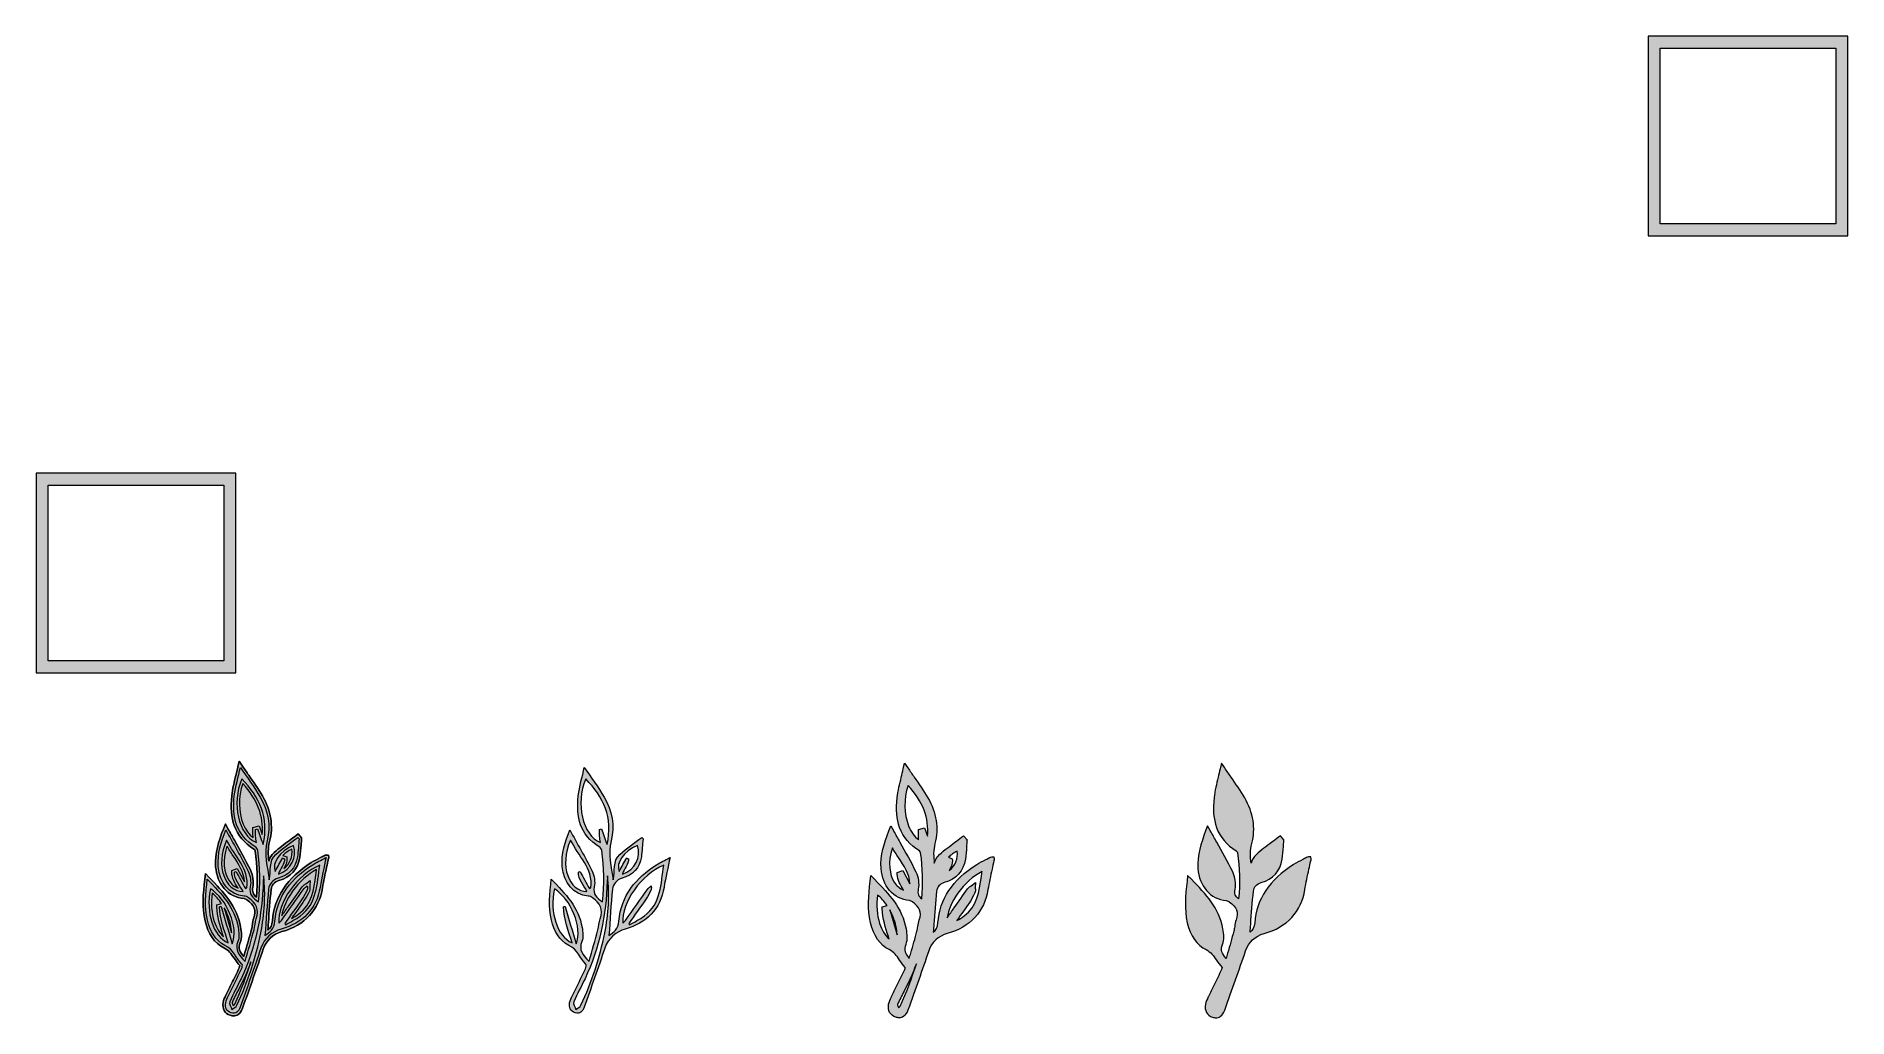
# Model space of a CAD drawing. Header units: inches. Extents: x 792 to 7891, y -1099 to 2748.
import ezdxf

# ---------------------------------------------------------------- set-up
doc = ezdxf.new("R2010")
doc.units = ezdxf.units.IN
doc.header["$MEASUREMENT"] = 0
doc.layers.add('Layer 1', color=7, linetype='Continuous')

# ---------------------------------------------------------------- blocks, each defined once
blk = doc.blocks.new('block 2')
at = {"layer": 'Layer 1', "lineweight": 0}
for points, knots in [([(1938.2, -469.6), (1938.2, -469.6), (1936.7, -461.4), (1936.7, -461.4), (1936.7, -461.4), (1928.4, -461.4), (1928.4, -461.4), (1925.6, -461.4), (1922.2, -462.8), (1919.9, -464.1), (1915.1, -466.6), (1910.1, -469.1), (1905.3, -471.6), (1893.5, -477.6), (1881.2, -483.8), (1869.7, -491.1), (1774.3, -551.9), (1724.4, -626.6), (1717.4, -719.6), (1716.1, -737.1), (1709.7, -747.5), (1699.5, -756.3), (1700.2, -746.2), (1700.9, -736.1), (1701.6, -726.2), (1704.6, -683.4), (1707.6, -639.1), (1712.4, -596), (1714.2, -579.2), (1725.2, -566.7), (1742.5, -561.8), (1789.4, -548.4), (1817.9, -516.7), (1825, -470.3), (1827.6, -453.8), (1828.7, -437), (1829.9, -420.8), (1830.4, -413.6), (1830.9, -406.1), (1831.5, -398.8), (1831.5, -398.8), (1831.9, -394.6), (1831.9, -394.6), (1831.9, -394.6), (1818, -378.7), (1818, -378.7), (1818, -378.7), (1810.5, -384.4), (1810.5, -384.4), (1801.8, -391.1), (1792.8, -397.7), (1784.1, -404.1), (1763.9, -419), (1743.2, -434.3), (1724.2, -451.3), (1712.9, -461.4), (1706.8, -473.3), (1703.4, -485.7), (1700.1, -460.1), (1699.2, -434.9), (1706.1, -408.8), (1721.7, -349.6), (1712, -287.6), (1678, -229.5), (1661.7, -201.6), (1642.8, -174.5), (1624.6, -148.4), (1616.4, -136.8), (1608, -124.7), (1599.9, -112.6), (1599.9, -112.6), (1586.8, -93.2), (1586.8, -93.2), (1586.8, -93.2), (1581.8, -116.1), (1581.8, -116.1), (1579.5, -127), (1576.8, -137.8), (1574, -149.3), (1567.7, -175), (1561.2, -201.6), (1558.1, -228.8), (1552.8, -274.9), (1555.9, -313.1), (1567.6, -345.9), (1581.3, -384), (1607.3, -414.9), (1645, -437.9), (1647, -439.1), (1649.5, -442.9), (1649.8, -445.1), (1658.4, -504.2), (1659.9, -563.6), (1654.3, -626.1), (1641.5, -615.2), (1637, -605.1), (1640.5, -587.6), (1644.7, -566.5), (1641, -539.9), (1631.2, -519.9), (1611.7, -480.3), (1589.7, -441.2), (1568.4, -403.3), (1560.1, -388.6), (1551.5, -373.3), (1543.2, -358.2), (1543.2, -358.2), (1532.8, -339.3), (1532.8, -339.3), (1532.8, -339.3), (1525.1, -359.5), (1525.1, -359.5), (1506.9, -407.2), (1491, -454.4), (1494.9, -507), (1497.5, -540.7), (1509, -570.3), (1528.1, -592.6), (1548.1, -615.8), (1575.1, -629.4), (1606.1, -632), (1610, -632.3), (1615.7, -636.1), (1617.6, -637.4), (1646.8, -657.1), (1655, -678.9), (1644.4, -708.1), (1641.3, -716.8), (1640, -725.8), (1638.8, -734.5), (1637.9, -740.8), (1637.1, -746.8), (1635.5, -752.5), (1627.8, -781), (1619.7, -809.2), (1611, -839), (1609.1, -845.6), (1607.2, -852.2), (1605.3, -859), (1588.6, -840.1), (1582.7, -826.1), (1591.4, -804.3), (1598.6, -786.2), (1596.3, -764.3), (1592.7, -743.4), (1578.8, -662), (1525.7, -607.2), (1469.4, -549.1), (1469.4, -549.1), (1454.5, -533.8), (1454.5, -533.8), (1454.5, -533.8), (1452.2, -556), (1452.2, -556), (1446.2, -612.5), (1440.6, -665.9), (1453.2, -719), (1465.6, -771.3), (1490.4, -806.9), (1527, -824.8), (1545.3, -833.8), (1555.8, -849.2), (1567, -865.4), (1573.7, -875.2), (1580.6, -885.4), (1589.5, -894.3), (1589.4, -896.5), (1588.6, -900.5), (1587.4, -903.1), (1577.5, -924), (1567.1, -945), (1557.1, -965.4), (1550.2, -979.4), (1543, -993.9), (1536.1, -1008.2), (1536.1, -1008.2), (1535.1, -1010.3), (1535.1, -1010.3), (1530.7, -1019.3), (1526.2, -1028.6), (1524.3, -1038.9), (1519.9, -1063.3), (1530.3, -1082.2), (1552.2, -1089.5), (1556.7, -1091), (1561.1, -1091.8), (1565.2, -1091.8), (1576.3, -1091.8), (1591.2, -1086.6), (1600.1, -1061.7), (1629.7, -979.1), (1656.1, -904.7), (1681.5, -829.8), (1692.9, -796.1), (1719.4, -771.2), (1754.2, -761.6), (1843.6, -736.9), (1900.3, -675.8), (1913.8, -589.6), (1918.1, -562.6), (1924, -535.6), (1929.8, -509.4), (1932.1, -498.7), (1934.5, -487.6), (1936.8, -476.8), (1938.9, -473.6), (1938.3, -470.1), (1938.2, -469.6)], [0, 0, 0, 0, 1, 1, 1, 2, 2, 2, 3, 3, 3, 4, 4, 4, 5, 5, 5, 6, 6, 6, 7, 7, 7, 8, 8, 8, 9, 9, 9, 10, 10, 10, 11, 11, 11, 12, 12, 12, 13, 13, 13, 14, 14, 14, 15, 15, 15, 16, 16, 16, 17, 17, 17, 18, 18, 18, 19, 19, 19, 20, 20, 20, 21, 21, 21, 22, 22, 22, 23, 23, 23, 24, 24, 24, 25, 25, 25, 26, 26, 26, 27, 27, 27, 28, 28, 28, 29, 29, 29, 30, 30, 30, 31, 31, 31, 32, 32, 32, 33, 33, 33, 34, 34, 34, 35, 35, 35, 36, 36, 36, 37, 37, 37, 38, 38, 38, 39, 39, 39, 40, 40, 40, 41, 41, 41, 42, 42, 42, 43, 43, 43, 44, 44, 44, 45, 45, 45, 46, 46, 46, 47, 47, 47, 48, 48, 48, 49, 49, 49, 50, 50, 50, 51, 51, 51, 52, 52, 52, 53, 53, 53, 54, 54, 54, 55, 55, 55, 56, 56, 56, 57, 57, 57, 58, 58, 58, 59, 59, 59, 60, 60, 60, 61, 61, 61, 62, 62, 62, 63, 63, 63, 64, 64, 64, 65, 65, 65, 66, 66, 66, 67, 67, 67, 68, 68, 68, 69, 69, 69, 69]), ([(1641.3, -387.5), (1641.5, -389.6), (1641.7, -391.6), (1641.9, -393.7), (1625.9, -381.7), (1612.3, -363.3), (1602.9, -340), (1583.6, -292.6), (1583.1, -233.2), (1601, -181.5), (1658.8, -244.1), (1683.4, -308.4), (1677.1, -380.5), (1677.1, -380.5), (1665.1, -347.3), (1665.1, -347.3), (1665.1, -347.3), (1641.1, -353.7), (1641.1, -353.7), (1641.1, -353.7), (1641.1, -361.4), (1641.1, -361.4), (1641.1, -363.8), (1641.1, -366.4), (1641, -368.9), (1640.9, -375), (1640.8, -381.2), (1641.3, -387.5)], [0, 0, 0, 0, 1, 1, 1, 2, 2, 2, 3, 3, 3, 4, 4, 4, 5, 5, 5, 6, 6, 6, 7, 7, 7, 8, 8, 8, 9, 9, 9, 9]), ([(1558.2, -529.2), (1558.6, -552.4), (1570.1, -571), (1581.3, -589), (1581.7, -589.6), (1582.1, -590.3), (1582.6, -591), (1568.3, -585.7), (1555.8, -575), (1546.2, -559.8), (1528.9, -532.1), (1519.2, -483.6), (1539.2, -426.3), (1546.6, -439.1), (1554.7, -451.3), (1562.7, -463.2), (1584.6, -496.2), (1605.6, -527.6), (1608.2, -566.3), (1608.2, -566.3), (1579.6, -513.9), (1579.6, -513.9), (1579.6, -513.9), (1558, -522.1), (1558, -522.1), (1558, -522.1), (1558.2, -529.2), (1558.2, -529.2)], [0, 0, 0, 0, 1, 1, 1, 2, 2, 2, 3, 3, 3, 4, 4, 4, 5, 5, 5, 6, 6, 6, 7, 7, 7, 8, 8, 8, 9, 9, 9, 9]), ([(1761.9, -514.4), (1761.9, -514.4), (1761.9, -514.3), (1762, -514.3), (1768.5, -503.1), (1775.9, -490.5), (1774.3, -474.8), (1774.3, -474.8), (1773.6, -468.8), (1773.6, -468.8), (1773.6, -468.8), (1758.7, -462.7), (1758.7, -462.7), (1768.1, -453.5), (1779.8, -445.1), (1793, -438.2), (1798.1, -467.6), (1785.8, -496.8), (1761.9, -514.4)], [0, 0, 0, 0, 1, 1, 1, 2, 2, 2, 3, 3, 3, 4, 4, 4, 5, 5, 5, 6, 6, 6, 6]), ([(1820.6, -692.5), (1811.6, -699.3), (1801.9, -705), (1791.7, -710.7), (1792.1, -710), (1792.6, -709.4), (1793, -708.7), (1809.3, -685.8), (1826.1, -662.2), (1842.2, -638.6), (1849.1, -628.6), (1855.5, -617.1), (1862.3, -602.4), (1864.8, -597), (1864.5, -591.4), (1864.2, -586.9), (1864.1, -585.3), (1864.1, -583.8), (1864.1, -582.6), (1864.1, -582.6), (1864.9, -561.2), (1864.9, -561.2), (1864.9, -561.2), (1848, -574.3), (1848, -574.3), (1846.9, -575.1), (1845.7, -576), (1844.3, -576.9), (1840.7, -579.3), (1836.5, -582.1), (1833.4, -586.4), (1815.9, -611.1), (1798.3, -636.2), (1781.2, -660.6), (1772.2, -673.4), (1763, -686.6), (1753.8, -699.7), (1758.4, -669.4), (1773.1, -635.7), (1795.8, -603.6), (1822, -566.7), (1855.8, -536.5), (1890.6, -518.5), (1889.6, -525.2), (1888.7, -532), (1887.8, -538.6), (1879.8, -597.9), (1872.3, -654), (1820.6, -692.5)], [0, 0, 0, 0, 1, 1, 1, 2, 2, 2, 3, 3, 3, 4, 4, 4, 5, 5, 5, 6, 6, 6, 7, 7, 7, 8, 8, 8, 9, 9, 9, 10, 10, 10, 11, 11, 11, 12, 12, 12, 13, 13, 13, 14, 14, 14, 15, 15, 15, 16, 16, 16, 16]), ([(1499.5, -664.7), (1500.8, -702.7), (1512.3, -738.8), (1523.3, -773.7), (1524.2, -776.5), (1525.1, -779.3), (1526, -782.1), (1510.2, -767.9), (1497.5, -747.3), (1489.2, -721.9), (1478.5, -689), (1475.8, -650.2), (1481.4, -611.2), (1494.6, -621.4), (1507.2, -635.2), (1518.2, -651.6), (1518.2, -651.6), (1499.2, -656.8), (1499.2, -656.8), (1499.2, -656.8), (1499.5, -664.7), (1499.5, -664.7)], [0, 0, 0, 0, 1, 1, 1, 2, 2, 2, 3, 3, 3, 4, 4, 4, 5, 5, 5, 6, 6, 6, 7, 7, 7, 7]), ([(1557.3, -766.5), (1557.3, -766.5), (1528.7, -668.6), (1528.7, -668.6), (1533.5, -677.2), (1537.9, -686.4), (1541.8, -695.9), (1551.9, -720.6), (1557.1, -745.1), (1557.3, -766.5)], [0, 0, 0, 0, 1, 1, 1, 2, 2, 2, 3, 3, 3, 3]), ([(1559.4, -1040.2), (1566.9, -1022.2), (1576.2, -1004.4), (1585.1, -987.1), (1591.3, -975.3), (1597.6, -963), (1603.5, -950.6), (1614.3, -927.6), (1624.2, -903.9), (1633.1, -879.8), (1616.4, -934.3), (1595.3, -989.5), (1569.4, -1046.3), (1568.7, -1047.8), (1566, -1049.8), (1563.1, -1051.7), (1561.4, -1047.8), (1559.2, -1042.2), (1559.4, -1040.2)], [0, 0, 0, 0, 1, 1, 1, 2, 2, 2, 3, 3, 3, 4, 4, 4, 5, 5, 5, 6, 6, 6, 6])]:
    blk.add_open_spline(points, degree=3, knots=knots, dxfattribs=at)
blk = doc.blocks.new('block 3')
at = {"layer": 'Layer 1', "lineweight": 0}
for points, knots in [([(1924.6, -472.9), (1908, -481.7), (1890.8, -489.5), (1875.1, -499.5), (1793.6, -551.5), (1735, -620.1), (1727.4, -720.3), (1725.1, -751.6), (1708, -764), (1688, -776.8), (1692.6, -715.8), (1695.8, -655.2), (1702.4, -594.8), (1704.6, -575.1), (1717.5, -558.5), (1739.8, -552.1), (1781.8, -540.1), (1808.4, -512.7), (1815.2, -468.8), (1818.7, -445.4), (1819.5, -421.6), (1821.6, -398), (1819.9, -396.1), (1818.3, -394.2), (1816.6, -392.3), (1787.9, -414.3), (1757.7, -434.7), (1730.8, -458.8), (1701.6, -485), (1713, -525.1), (1704.6, -558.9), (1698.6, -507.7), (1682.5, -458.8), (1696.4, -406.2), (1712.1, -346.7), (1700.4, -287.6), (1669.4, -234.6), (1646, -194.6), (1618, -157.4), (1591.6, -118.2), (1583.9, -153.9), (1572.5, -191.5), (1568, -230), (1558.7, -310.6), (1574, -382.9), (1650.2, -429.3), (1654.7, -432.1), (1659, -438.5), (1659.7, -443.7), (1669.3, -509.5), (1670.1, -575.4), (1662.4, -644.7), (1639, -628.7), (1624.9, -614.9), (1630.7, -585.6), (1634.5, -566.3), (1631, -542.1), (1622.2, -524.3), (1595.2, -469.6), (1564.2, -417), (1534.4, -363.1), (1516.8, -409.3), (1501.1, -455.9), (1504.9, -506.3), (1509.7, -569.6), (1548.3, -617.2), (1606.9, -622), (1612.5, -622.5), (1618.3, -625.8), (1623.2, -629.1), (1652.9, -649.2), (1667.2, -674.7), (1653.8, -711.5), (1648.9, -725.3), (1649.1, -740.9), (1645.2, -755.1), (1634.3, -795.2), (1622.5, -835), (1610.1, -878.6), (1585.3, -853.4), (1568.8, -833.9), (1582.1, -800.5), (1588.6, -784.4), (1586, -763.2), (1582.8, -745), (1569.5, -666.9), (1517.5, -613.1), (1462.2, -556.1), (1456.2, -612.9), (1450.6, -665), (1462.9, -716.7), (1472.8, -758.2), (1492.2, -796.7), (1531.4, -815.8), (1564.7, -832.2), (1574.4, -865.9), (1598.1, -888.7), (1601, -891.5), (1599, -901.9), (1596.4, -907.4), (1579.7, -942.7), (1562.1, -977.4), (1545.1, -1012.5), (1540.7, -1021.6), (1535.9, -1030.9), (1534.2, -1040.7), (1531, -1058.6), (1536.7, -1073.8), (1555.3, -1080), (1574.8, -1086.5), (1585.1, -1074.1), (1590.7, -1058.3), (1618.3, -981.2), (1645.8, -904.2), (1672, -826.6), (1685.4, -786.9), (1717, -761.5), (1751.5, -752), (1834.6, -729), (1890.6, -673.1), (1904, -588), (1910.1, -548.6), (1919.8, -509.7), (1927.7, -471.7), (1929.8, -470.9), (1927, -471.6), (1924.6, -472.9)], [0, 0, 0, 0, 1, 1, 1, 2, 2, 2, 3, 3, 3, 4, 4, 4, 5, 5, 5, 6, 6, 6, 7, 7, 7, 8, 8, 8, 9, 9, 9, 10, 10, 10, 11, 11, 11, 12, 12, 12, 13, 13, 13, 14, 14, 14, 15, 15, 15, 16, 16, 16, 17, 17, 17, 18, 18, 18, 19, 19, 19, 20, 20, 20, 21, 21, 21, 22, 22, 22, 23, 23, 23, 24, 24, 24, 25, 25, 25, 26, 26, 26, 27, 27, 27, 28, 28, 28, 29, 29, 29, 30, 30, 30, 31, 31, 31, 32, 32, 32, 33, 33, 33, 34, 34, 34, 35, 35, 35, 36, 36, 36, 37, 37, 37, 38, 38, 38, 39, 39, 39, 40, 40, 40, 41, 41, 41, 42, 42, 42, 42]), ([(1658.8, -359.3), (1656.3, -360), (1653.7, -360.7), (1651.1, -361.4), (1651.1, -369.8), (1650.6, -378.3), (1651.3, -386.8), (1651.9, -395.1), (1653.7, -403.3), (1655.2, -412.7), (1583.7, -382.9), (1556.1, -259.8), (1597.3, -163.2), (1666.9, -233.5), (1704.8, -314.4), (1680.9, -420.4), (1672.6, -397.5), (1665.7, -378.4), (1658.8, -359.3)], [0, 0, 0, 0, 1, 1, 1, 2, 2, 2, 3, 3, 3, 4, 4, 4, 5, 5, 5, 6, 6, 6, 6]), ([(1617.6, -589.8), (1615.5, -590.9), (1613.5, -592), (1611.4, -593.1), (1599.3, -570.9), (1587.2, -548.6), (1575, -526.4), (1572.7, -527.2), (1570.4, -528.1), (1568.2, -529), (1568.7, -557.8), (1589.4, -579.8), (1602.1, -604.8), (1532.6, -602.9), (1491.4, -505), (1537.9, -402.6), (1567.9, -465.4), (1626.4, -513.1), (1617.6, -589.8)], [0, 0, 0, 0, 1, 1, 1, 2, 2, 2, 3, 3, 3, 4, 4, 4, 5, 5, 5, 6, 6, 6, 6]), ([(1799.7, -423.9), (1814.9, -470.4), (1790.2, -519.7), (1741.7, -536), (1745.6, -513.3), (1766.7, -498), (1764.3, -475.8), (1761.9, -474.8), (1759.6, -473.9), (1757.2, -472.9), (1747.8, -490.1), (1738.4, -507.3), (1728.5, -525.3), (1713.6, -492.4), (1745.9, -447.4), (1799.7, -423.9)], [0, 0, 0, 0, 1, 1, 1, 2, 2, 2, 3, 3, 3, 4, 4, 4, 5, 5, 5, 5]), ([(1671.7, -766.5), (1652.6, -865.1), (1620.1, -959.3), (1578.5, -1050.4), (1575.3, -1057.5), (1565.2, -1061.5), (1558.3, -1066.9), (1555.2, -1056.6), (1547, -1044.2), (1550.2, -1036.5), (1563, -1005.7), (1580.2, -976.6), (1594.4, -946.3), (1651.5, -825.1), (1677.8, -696.8), (1681.4, -563.4), (1681.6, -556.7), (1682.4, -550), (1682.9, -543.2), (1691.5, -618.4), (1686.1, -692.8), (1671.7, -766.5)], [0, 0, 0, 0, 1, 1, 1, 2, 2, 2, 3, 3, 3, 4, 4, 4, 5, 5, 5, 6, 6, 6, 7, 7, 7, 7]), ([(1826.6, -700.5), (1808.5, -714), (1787.6, -723.8), (1768.1, -735.2), (1767.2, -733.5), (1766.4, -731.8), (1765.6, -730.2), (1788.4, -697.8), (1811.6, -665.6), (1834, -633), (1841.4, -622.1), (1847.7, -610.2), (1853.2, -598.2), (1855.3, -593.7), (1853.9, -587.6), (1854.1, -582.2), (1849.9, -585.5), (1844.5, -588), (1841.6, -592.2), (1811.8, -634.1), (1782.5, -676.3), (1752.9, -718.2), (1750.4, -721.8), (1746.6, -724.4), (1742.4, -728.3), (1736.9, -647.1), (1814.9, -537.1), (1903.3, -501.6), (1890.9, -574.1), (1893.3, -650.7), (1826.6, -700.5)], [0, 0, 0, 0, 1, 1, 1, 2, 2, 2, 3, 3, 3, 4, 4, 4, 5, 5, 5, 6, 6, 6, 7, 7, 7, 8, 8, 8, 9, 9, 9, 10, 10, 10, 10]), ([(1559.6, -809.7), (1545.2, -760.6), (1530.8, -711.5), (1516.5, -662.5), (1514.1, -663.1), (1511.8, -663.7), (1509.5, -664.4), (1511.2, -713.1), (1530.2, -758.4), (1543.7, -805.7), (1484.5, -778.4), (1455.5, -688.3), (1474.2, -594.2), (1537.8, -631.3), (1587.1, -746.5), (1559.6, -809.7)], [0, 0, 0, 0, 1, 1, 1, 2, 2, 2, 3, 3, 3, 4, 4, 4, 5, 5, 5, 5])]:
    blk.add_open_spline(points, degree=3, knots=knots, dxfattribs=at)
blk = doc.blocks.new('block 4')
at = {"layer": 'Layer 1', "lineweight": 0}
for points, knots in [([(4546, -477.1), (4546, -477.1), (4544.5, -468.9), (4544.5, -468.9), (4544.5, -468.9), (4536.1, -468.9), (4536.1, -468.9), (4533.4, -468.9), (4530, -470.3), (4527.6, -471.6), (4522.8, -474.1), (4517.9, -476.6), (4513.1, -479.1), (4501.2, -485.1), (4489, -491.2), (4477.5, -498.6), (4382, -559.4), (4332.2, -634.1), (4325.2, -727.1), (4323.9, -744.6), (4317.4, -755), (4307.3, -763.8), (4308, -753.7), (4308.7, -743.6), (4309.4, -733.8), (4312.3, -690.9), (4315.4, -646.6), (4320.1, -603.5), (4322, -586.7), (4333, -574.2), (4350.3, -569.3), (4397.1, -555.9), (4425.7, -524.2), (4432.8, -477.8), (4435.3, -461.3), (4436.5, -444.5), (4437.6, -428.3), (4438.1, -421.1), (4438.7, -413.6), (4439.3, -406.3), (4439.3, -406.3), (4439.7, -402.1), (4439.7, -402.1), (4439.7, -402.1), (4425.7, -386.2), (4425.7, -386.2), (4425.7, -386.2), (4418.3, -391.9), (4418.3, -391.9), (4409.6, -398.6), (4400.5, -405.2), (4391.8, -411.6), (4371.7, -426.5), (4350.9, -441.8), (4331.9, -458.8), (4320.7, -468.9), (4314.6, -480.8), (4311.2, -493.2), (4307.9, -467.6), (4306.9, -442.4), (4313.8, -416.3), (4329.4, -357.1), (4319.7, -295.1), (4285.8, -237), (4269.4, -209.1), (4250.6, -182), (4232.3, -155.9), (4224.2, -144.2), (4215.8, -132.2), (4207.7, -120.1), (4207.7, -120.1), (4194.6, -100.7), (4194.6, -100.7), (4194.6, -100.7), (4189.6, -123.6), (4189.6, -123.6), (4187.2, -134.5), (4184.6, -145.3), (4181.8, -156.8), (4175.5, -182.5), (4169, -209.1), (4165.8, -236.3), (4160.5, -282.4), (4163.7, -320.6), (4175.4, -353.4), (4189.1, -391.5), (4215.1, -422.4), (4252.7, -445.4), (4254.7, -446.6), (4257.3, -450.4), (4257.6, -452.6), (4266.2, -511.7), (4267.7, -571.1), (4262, -633.6), (4249.3, -622.7), (4244.8, -612.6), (4248.3, -595.1), (4252.4, -574), (4248.8, -547.4), (4238.9, -527.4), (4219.4, -487.8), (4197.4, -448.7), (4176.1, -410.8), (4167.9, -396.1), (4159.3, -380.8), (4150.9, -365.7), (4150.9, -365.7), (4140.5, -346.8), (4140.5, -346.8), (4140.5, -346.8), (4132.8, -367), (4132.8, -367), (4114.7, -414.7), (4098.7, -461.9), (4102.7, -514.5), (4105.2, -548.2), (4116.7, -577.8), (4135.9, -600.1), (4155.9, -623.3), (4182.8, -636.9), (4213.8, -639.5), (4217.8, -639.8), (4223.5, -643.6), (4225.4, -644.9), (4254.5, -664.6), (4262.8, -686.4), (4252.2, -715.6), (4249.1, -724.3), (4247.8, -733.3), (4246.6, -742), (4245.7, -748.3), (4244.8, -754.3), (4243.3, -760), (4235.6, -788.5), (4227.4, -816.7), (4218.8, -846.5), (4216.9, -853.1), (4215, -859.7), (4213, -866.5), (4196.4, -847.6), (4190.5, -833.6), (4199.2, -811.8), (4206.4, -793.7), (4204.1, -771.8), (4200.5, -750.9), (4186.5, -669.5), (4133.4, -614.7), (4077.2, -556.6), (4077.2, -556.6), (4062.3, -541.3), (4062.3, -541.3), (4062.3, -541.3), (4059.9, -563.5), (4059.9, -563.5), (4054, -620), (4048.3, -673.4), (4060.9, -726.5), (4073.4, -778.8), (4098.2, -814.4), (4134.7, -832.3), (4153.1, -841.3), (4163.6, -856.7), (4174.7, -872.9), (4181.4, -882.7), (4188.4, -892.9), (4197.3, -901.8), (4197.2, -904), (4196.4, -908), (4195.1, -910.6), (4185.3, -931.5), (4174.9, -952.5), (4164.8, -972.9), (4157.9, -986.9), (4150.8, -1001.4), (4143.8, -1015.7), (4143.8, -1015.7), (4142.8, -1017.8), (4142.8, -1017.8), (4138.5, -1026.8), (4133.9, -1036.1), (4132.1, -1046.4), (4127.7, -1070.8), (4138.1, -1089.7), (4159.9, -1097), (4164.4, -1098.5), (4168.8, -1099.3), (4173, -1099.3), (4184, -1099.3), (4199, -1094.1), (4207.9, -1069.2), (4237.4, -986.6), (4263.9, -912.2), (4289.2, -837.3), (4300.6, -803.6), (4327.1, -778.7), (4362, -769.1), (4451.4, -744.4), (4508.1, -683.3), (4521.6, -597.1), (4525.8, -570.1), (4531.8, -543.1), (4537.5, -516.9), (4539.9, -506.2), (4542.3, -495.1), (4544.6, -484.3), (4546.6, -481.1), (4546.1, -477.6), (4546, -477.1)], [0, 0, 0, 0, 1, 1, 1, 2, 2, 2, 3, 3, 3, 4, 4, 4, 5, 5, 5, 6, 6, 6, 7, 7, 7, 8, 8, 8, 9, 9, 9, 10, 10, 10, 11, 11, 11, 12, 12, 12, 13, 13, 13, 14, 14, 14, 15, 15, 15, 16, 16, 16, 17, 17, 17, 18, 18, 18, 19, 19, 19, 20, 20, 20, 21, 21, 21, 22, 22, 22, 23, 23, 23, 24, 24, 24, 25, 25, 25, 26, 26, 26, 27, 27, 27, 28, 28, 28, 29, 29, 29, 30, 30, 30, 31, 31, 31, 32, 32, 32, 33, 33, 33, 34, 34, 34, 35, 35, 35, 36, 36, 36, 37, 37, 37, 38, 38, 38, 39, 39, 39, 40, 40, 40, 41, 41, 41, 42, 42, 42, 43, 43, 43, 44, 44, 44, 45, 45, 45, 46, 46, 46, 47, 47, 47, 48, 48, 48, 49, 49, 49, 50, 50, 50, 51, 51, 51, 52, 52, 52, 53, 53, 53, 54, 54, 54, 55, 55, 55, 56, 56, 56, 57, 57, 57, 58, 58, 58, 59, 59, 59, 60, 60, 60, 61, 61, 61, 62, 62, 62, 63, 63, 63, 64, 64, 64, 65, 65, 65, 66, 66, 66, 67, 67, 67, 68, 68, 68, 69, 69, 69, 69]), ([(4249.1, -395), (4249.2, -397.1), (4249.4, -399.1), (4249.7, -401.2), (4233.6, -389.2), (4220.1, -370.8), (4210.7, -347.5), (4191.4, -300.1), (4190.9, -240.7), (4208.7, -189), (4266.5, -251.6), (4291.2, -315.9), (4284.9, -388), (4284.9, -388), (4272.9, -354.8), (4272.9, -354.8), (4272.9, -354.8), (4248.9, -361.2), (4248.9, -361.2), (4248.9, -361.2), (4248.9, -368.9), (4248.9, -368.9), (4248.9, -371.3), (4248.8, -373.9), (4248.8, -376.4), (4248.7, -382.5), (4248.6, -388.7), (4249.1, -395)], [0, 0, 0, 0, 1, 1, 1, 2, 2, 2, 3, 3, 3, 4, 4, 4, 5, 5, 5, 6, 6, 6, 7, 7, 7, 8, 8, 8, 9, 9, 9, 9]), ([(4165.9, -536.7), (4166.4, -559.9), (4177.9, -578.5), (4189, -596.5), (4189.5, -597.1), (4189.9, -597.8), (4190.3, -598.5), (4176, -593.2), (4163.5, -582.5), (4154, -567.3), (4136.7, -539.6), (4127, -491.1), (4147, -433.8), (4154.3, -446.6), (4162.5, -458.8), (4170.4, -470.7), (4192.4, -503.7), (4213.3, -535.1), (4215.9, -573.8), (4215.9, -573.8), (4187.4, -521.4), (4187.4, -521.4), (4187.4, -521.4), (4165.8, -529.6), (4165.8, -529.6), (4165.8, -529.6), (4165.9, -536.7), (4165.9, -536.7)], [0, 0, 0, 0, 1, 1, 1, 2, 2, 2, 3, 3, 3, 4, 4, 4, 5, 5, 5, 6, 6, 6, 7, 7, 7, 8, 8, 8, 9, 9, 9, 9]), ([(4369.6, -521.9), (4369.7, -521.9), (4369.7, -521.8), (4369.7, -521.8), (4376.3, -510.6), (4383.7, -498), (4382, -482.3), (4382, -482.3), (4381.4, -476.3), (4381.4, -476.3), (4381.4, -476.3), (4366.5, -470.2), (4366.5, -470.2), (4375.9, -461), (4387.6, -452.6), (4400.7, -445.7), (4405.8, -475.1), (4393.5, -504.3), (4369.6, -521.9)], [0, 0, 0, 0, 1, 1, 1, 2, 2, 2, 3, 3, 3, 4, 4, 4, 5, 5, 5, 6, 6, 6, 6]), ([(4428.3, -700), (4419.3, -706.8), (4409.6, -712.5), (4399.4, -718.2), (4399.9, -717.5), (4400.3, -716.9), (4400.8, -716.2), (4417, -693.3), (4433.8, -669.7), (4450, -646.1), (4456.8, -636.1), (4463.2, -624.6), (4470, -609.9), (4472.5, -604.5), (4472.2, -598.9), (4472, -594.4), (4471.9, -592.8), (4471.8, -591.3), (4471.9, -590.1), (4471.9, -590.1), (4472.6, -568.7), (4472.6, -568.7), (4472.6, -568.7), (4455.7, -581.8), (4455.7, -581.8), (4454.7, -582.6), (4453.4, -583.5), (4452.1, -584.4), (4448.4, -586.8), (4444.3, -589.6), (4441.2, -593.9), (4423.7, -618.6), (4406, -643.8), (4389, -668.1), (4380, -680.9), (4370.8, -694.1), (4361.5, -707.2), (4366.2, -676.9), (4380.8, -643.2), (4403.6, -611.1), (4429.7, -574.2), (4463.6, -544), (4498.3, -526), (4497.3, -532.8), (4496.4, -539.5), (4495.5, -546.1), (4487.6, -605.4), (4480, -661.5), (4428.3, -700)], [0, 0, 0, 0, 1, 1, 1, 2, 2, 2, 3, 3, 3, 4, 4, 4, 5, 5, 5, 6, 6, 6, 7, 7, 7, 8, 8, 8, 9, 9, 9, 10, 10, 10, 11, 11, 11, 12, 12, 12, 13, 13, 13, 14, 14, 14, 15, 15, 15, 16, 16, 16, 16]), ([(4107.3, -672.2), (4108.6, -710.2), (4120, -746.3), (4131.1, -781.2), (4132, -784), (4132.9, -786.8), (4133.8, -789.6), (4118, -775.4), (4105.3, -754.8), (4097, -729.4), (4086.2, -696.5), (4083.6, -657.7), (4089.2, -618.7), (4102.4, -628.9), (4114.9, -642.7), (4126, -659.1), (4126, -659.1), (4107, -664.3), (4107, -664.3), (4107, -664.3), (4107.3, -672.2), (4107.3, -672.2)], [0, 0, 0, 0, 1, 1, 1, 2, 2, 2, 3, 3, 3, 4, 4, 4, 5, 5, 5, 6, 6, 6, 7, 7, 7, 7]), ([(4165.1, -774), (4165.1, -774), (4136.4, -676.1), (4136.4, -676.1), (4141.3, -684.7), (4145.7, -693.9), (4149.5, -703.4), (4159.6, -728.1), (4164.9, -752.6), (4165.1, -774)], [0, 0, 0, 0, 1, 1, 1, 2, 2, 2, 3, 3, 3, 3]), ([(4167.2, -1047.7), (4174.7, -1029.7), (4183.9, -1011.9), (4192.9, -994.6), (4199, -982.8), (4205.4, -970.5), (4211.2, -958.1), (4222.1, -935.1), (4232, -911.4), (4240.9, -887.3), (4224.2, -941.8), (4203.1, -997), (4177.2, -1053.8), (4176.5, -1055.3), (4173.7, -1057.3), (4170.8, -1059.2), (4169.2, -1055.3), (4166.9, -1049.7), (4167.2, -1047.7)], [0, 0, 0, 0, 1, 1, 1, 2, 2, 2, 3, 3, 3, 4, 4, 4, 5, 5, 5, 6, 6, 6, 6])]:
    blk.add_open_spline(points, degree=3, knots=knots, dxfattribs=at)
blk = doc.blocks.new('block 5')
at = {"layer": 'Layer 1', "lineweight": 0}
for points, knots in [([(3272.5, -472.9), (3256, -481.7), (3238.8, -489.5), (3223.1, -499.5), (3141.6, -551.5), (3083, -620.1), (3075.4, -720.4), (3073, -751.6), (3056, -764), (3036, -776.8), (3040.6, -715.8), (3043.8, -655.2), (3050.4, -594.9), (3052.6, -575.1), (3065.5, -558.5), (3087.8, -552.2), (3129.8, -540.1), (3156.4, -512.7), (3163.1, -468.8), (3166.7, -445.4), (3167.5, -421.6), (3169.6, -398), (3167.9, -396.1), (3166.3, -394.2), (3164.6, -392.3), (3135.9, -414.3), (3105.7, -434.7), (3078.8, -458.8), (3049.6, -485), (3061, -525.1), (3052.5, -558.9), (3046.6, -507.7), (3030.5, -458.8), (3044.4, -406.2), (3060.1, -346.7), (3048.4, -287.6), (3017.4, -234.6), (2994, -194.6), (2966, -157.4), (2939.6, -118.2), (2931.9, -153.9), (2920.5, -191.5), (2916, -230), (2906.7, -310.6), (2922, -382.9), (2998.2, -429.3), (3002.7, -432.1), (3007, -438.5), (3007.7, -443.7), (3017.3, -509.5), (3018.1, -575.4), (3010.4, -644.7), (2987, -628.7), (2972.9, -614.9), (2978.7, -585.6), (2982.5, -566.3), (2979, -542.1), (2970.2, -524.3), (2943.2, -469.7), (2912.2, -417), (2882.4, -363.1), (2864.8, -409.3), (2849.1, -455.9), (2852.9, -506.3), (2857.7, -569.6), (2896.3, -617.2), (2954.9, -622), (2960.5, -622.5), (2966.3, -625.8), (2971.2, -629.1), (3000.9, -649.2), (3015.2, -674.7), (3001.8, -711.6), (2996.9, -725.3), (2997.1, -740.9), (2993.2, -755.1), (2982.3, -795.2), (2970.5, -835), (2958.1, -878.6), (2933.3, -853.4), (2916.8, -833.9), (2930.1, -800.6), (2936.6, -784.4), (2934, -763.2), (2930.8, -745.1), (2917.5, -666.9), (2865.5, -613.1), (2810.2, -556.1), (2804.2, -612.9), (2798.6, -665), (2810.9, -716.7), (2820.8, -758.2), (2840.2, -796.7), (2879.4, -815.9), (2912.7, -832.2), (2922.4, -865.9), (2946.1, -888.7), (2949, -891.5), (2947, -901.9), (2944.4, -907.4), (2927.7, -942.7), (2910.1, -977.4), (2893.1, -1012.5), (2888.7, -1021.6), (2883.9, -1030.9), (2882.2, -1040.7), (2879, -1058.6), (2884.7, -1073.8), (2903.3, -1080), (2922.8, -1086.5), (2933.1, -1074.1), (2938.7, -1058.3), (2966.3, -981.3), (2993.8, -904.2), (3020, -826.6), (3033.4, -786.9), (3065, -761.5), (3099.5, -752), (3182.5, -729), (3238.6, -673.1), (3252, -588), (3258.1, -548.6), (3267.8, -509.7), (3275.6, -471.7), (3277.8, -470.9), (3275, -471.6), (3272.5, -472.9)], [0, 0, 0, 0, 1, 1, 1, 2, 2, 2, 3, 3, 3, 4, 4, 4, 5, 5, 5, 6, 6, 6, 7, 7, 7, 8, 8, 8, 9, 9, 9, 10, 10, 10, 11, 11, 11, 12, 12, 12, 13, 13, 13, 14, 14, 14, 15, 15, 15, 16, 16, 16, 17, 17, 17, 18, 18, 18, 19, 19, 19, 20, 20, 20, 21, 21, 21, 22, 22, 22, 23, 23, 23, 24, 24, 24, 25, 25, 25, 26, 26, 26, 27, 27, 27, 28, 28, 28, 29, 29, 29, 30, 30, 30, 31, 31, 31, 32, 32, 32, 33, 33, 33, 34, 34, 34, 35, 35, 35, 36, 36, 36, 37, 37, 37, 38, 38, 38, 39, 39, 39, 40, 40, 40, 41, 41, 41, 42, 42, 42, 42]), ([(3006.8, -359.3), (3004.3, -360), (3001.7, -360.7), (2999.1, -361.4), (2999.1, -369.8), (2998.6, -378.3), (2999.3, -386.8), (2999.9, -395.1), (3001.7, -403.3), (3003.1, -412.7), (2931.7, -382.9), (2904.1, -259.8), (2945.3, -163.3), (3014.9, -233.5), (3052.8, -314.4), (3028.9, -420.4), (3020.6, -397.5), (3013.7, -378.4), (3006.8, -359.3)], [0, 0, 0, 0, 1, 1, 1, 2, 2, 2, 3, 3, 3, 4, 4, 4, 5, 5, 5, 6, 6, 6, 6]), ([(2965.5, -589.8), (2963.5, -590.9), (2961.5, -592), (2959.4, -593.1), (2947.3, -570.9), (2935.2, -548.6), (2923, -526.4), (2920.7, -527.2), (2918.4, -528.1), (2916.2, -529), (2916.7, -557.8), (2937.4, -579.8), (2950.1, -604.8), (2880.6, -602.9), (2839.4, -505), (2885.9, -402.6), (2915.9, -465.4), (2974.4, -513.1), (2965.5, -589.8)], [0, 0, 0, 0, 1, 1, 1, 2, 2, 2, 3, 3, 3, 4, 4, 4, 5, 5, 5, 6, 6, 6, 6]), ([(3147.7, -423.9), (3162.9, -470.4), (3138.2, -519.7), (3089.7, -536), (3093.6, -513.3), (3114.7, -498), (3112.3, -475.8), (3109.9, -474.9), (3107.6, -473.9), (3105.2, -472.9), (3095.8, -490.1), (3086.4, -507.3), (3076.5, -525.3), (3061.6, -492.4), (3093.9, -447.4), (3147.7, -423.9)], [0, 0, 0, 0, 1, 1, 1, 2, 2, 2, 3, 3, 3, 4, 4, 4, 5, 5, 5, 5]), ([(3019.7, -766.6), (3000.6, -865.1), (2968.1, -959.3), (2926.5, -1050.4), (2923.3, -1057.5), (2913.2, -1061.5), (2906.3, -1066.9), (2903.2, -1056.6), (2895, -1044.2), (2898.1, -1036.5), (2911, -1005.7), (2928.1, -976.6), (2942.4, -946.3), (2999.5, -825.1), (3025.7, -696.8), (3029.4, -563.4), (3029.6, -556.7), (3030.4, -550), (3030.9, -543.2), (3039.5, -618.4), (3034.1, -692.8), (3019.7, -766.6)], [0, 0, 0, 0, 1, 1, 1, 2, 2, 2, 3, 3, 3, 4, 4, 4, 5, 5, 5, 6, 6, 6, 7, 7, 7, 7]), ([(3174.6, -700.5), (3156.5, -714), (3135.6, -723.8), (3116, -735.2), (3115.2, -733.5), (3114.4, -731.9), (3113.6, -730.2), (3136.4, -697.8), (3159.6, -665.6), (3182, -633), (3189.4, -622.1), (3195.6, -610.2), (3201.2, -598.2), (3203.3, -593.7), (3201.9, -587.6), (3202.1, -582.2), (3197.9, -585.5), (3192.5, -588), (3189.6, -592.2), (3159.8, -634.1), (3130.5, -676.3), (3100.9, -718.2), (3098.4, -721.8), (3094.6, -724.4), (3090.4, -728.3), (3084.9, -647.1), (3162.9, -537.1), (3251.3, -501.6), (3238.9, -574.2), (3241.3, -650.7), (3174.6, -700.5)], [0, 0, 0, 0, 1, 1, 1, 2, 2, 2, 3, 3, 3, 4, 4, 4, 5, 5, 5, 6, 6, 6, 7, 7, 7, 8, 8, 8, 9, 9, 9, 10, 10, 10, 10]), ([(2907.6, -809.7), (2893.2, -760.6), (2878.8, -711.5), (2864.5, -662.5), (2862.1, -663.1), (2859.8, -663.7), (2857.5, -664.4), (2859.2, -713.2), (2878.1, -758.4), (2891.6, -805.7), (2832.5, -778.4), (2803.5, -688.3), (2822.2, -594.2), (2885.8, -631.3), (2935.1, -746.5), (2907.6, -809.7)], [0, 0, 0, 0, 1, 1, 1, 2, 2, 2, 3, 3, 3, 4, 4, 4, 5, 5, 5, 5])]:
    blk.add_open_spline(points, degree=3, knots=knots, dxfattribs=at)

msp = doc.modelspace()

# ---------------------------------------------------------------- hatches: boundary and pattern name
at = {"layer": 'Layer 1', "true_color": 0xf5871d}
h = msp.add_hatch(color=30, dxfattribs=at)
h.dxf.hatch_style = 2
h.paths.add_polyline_path([(7109, 2748), (7109, 1966), (7891, 1966), (7891, 2748)])
h.paths.add_polyline_path([(7844, 2013), (7156, 2013), (7156, 2701), (7844, 2701)])
h = msp.add_hatch(color=30, dxfattribs=at)
h.dxf.hatch_style = 2
h.paths.add_polyline_path([(791.7, 1035.4), (791.7, 253.4), (1573.7, 253.4), (1573.7, 1035.4)])
h.paths.add_polyline_path([(1526.7, 300.4), (838.7, 300.4), (838.7, 988.4), (1526.7, 988.4)])
at = {"layer": 'Layer 1', "true_color": 0xcd7e2e}
h = msp.add_hatch(color=32, dxfattribs=at)
h.dxf.hatch_style = 2
edge = h.paths.add_edge_path()
edge.add_spline(control_points=[(1936.8, -476.8), (1934.5, -487.6), (1932.1, -498.7), (1929.8, -509.4), (1924, -535.6), (1918.1, -562.6), (1913.8, -589.6), (1900.3, -675.8), (1843.6, -736.9), (1754.2, -761.6), (1719.4, -771.2), (1692.9, -796.1), (1681.5, -829.8), (1656.1, -904.7), (1629.7, -979.1), (1600.1, -1061.7), (1591.2, -1086.6), (1576.3, -1091.8), (1565.2, -1091.8), (1561.1, -1091.8), (1556.7, -1091), (1552.2, -1089.5), (1530.3, -1082.2), (1519.9, -1063.3), (1524.3, -1038.9), (1526.2, -1028.6), (1530.7, -1019.3), (1535.1, -1010.3), (1535.1, -1010.3), (1536.1, -1008.2), (1536.1, -1008.2), (1543, -993.9), (1550.2, -979.4), (1557.1, -965.4), (1567.1, -945), (1577.5, -924), (1587.4, -903.1), (1588.6, -900.5), (1589.4, -896.5), (1589.5, -894.3), (1580.6, -885.4), (1573.7, -875.2), (1567, -865.4), (1555.8, -849.2), (1545.3, -833.8), (1527, -824.8), (1490.4, -806.9), (1465.6, -771.3), (1453.2, -719), (1440.6, -665.9), (1446.2, -612.5), (1452.2, -556), (1452.2, -556), (1454.5, -533.8), (1454.5, -533.8), (1454.5, -533.8), (1469.4, -549.1), (1469.4, -549.1), (1525.7, -607.2), (1578.8, -662), (1592.7, -743.4), (1596.3, -764.3), (1598.6, -786.2), (1591.4, -804.3), (1582.7, -826.1), (1588.6, -840.1), (1605.3, -859), (1607.2, -852.2), (1609.1, -845.6), (1611, -839), (1619.7, -809.2), (1627.8, -781), (1635.5, -752.5), (1637.1, -746.8), (1637.9, -740.8), (1638.8, -734.5), (1640, -725.8), (1641.3, -716.8), (1644.4, -708.1), (1655, -678.9), (1646.8, -657.1), (1617.6, -637.4), (1615.7, -636.1), (1610, -632.3), (1606.1, -632), (1575.1, -629.4), (1548.1, -615.8), (1528.1, -592.6), (1509, -570.3), (1497.5, -540.7), (1494.9, -507), (1491, -454.4), (1506.9, -407.2), (1525.1, -359.5), (1525.1, -359.5), (1532.8, -339.3), (1532.8, -339.3), (1532.8, -339.3), (1543.2, -358.2), (1543.2, -358.2), (1551.5, -373.3), (1560.1, -388.6), (1568.4, -403.3), (1589.7, -441.2), (1611.7, -480.3), (1631.2, -519.9), (1641, -539.9), (1644.7, -566.5), (1640.5, -587.6), (1637, -605.1), (1641.5, -615.2), (1654.3, -626.1), (1659.9, -563.6), (1658.4, -504.2), (1649.8, -445.1), (1649.5, -442.9), (1647, -439.1), (1645, -437.9), (1607.3, -414.9), (1581.3, -384), (1567.6, -345.9), (1555.9, -313.1), (1552.8, -274.9), (1558.1, -228.8), (1561.2, -201.6), (1567.7, -175), (1574, -149.3), (1576.8, -137.8), (1579.5, -127), (1581.8, -116.1), (1581.8, -116.1), (1586.8, -93.2), (1586.8, -93.2), (1586.8, -93.2), (1599.9, -112.6), (1599.9, -112.6), (1608, -124.7), (1616.4, -136.8), (1624.6, -148.4), (1642.8, -174.5), (1661.7, -201.6), (1678, -229.5), (1712, -287.6), (1721.7, -349.6), (1706.1, -408.8), (1699.2, -434.9), (1700.1, -460.1), (1703.4, -485.7), (1706.8, -473.3), (1712.9, -461.4), (1724.2, -451.3), (1743.2, -434.3), (1763.9, -419), (1784.1, -404.1), (1792.8, -397.7), (1801.8, -391.1), (1810.5, -384.4), (1810.5, -384.4), (1818, -378.7), (1818, -378.7), (1818, -378.7), (1831.9, -394.6), (1831.9, -394.6), (1831.9, -394.6), (1831.5, -398.8), (1831.5, -398.8), (1830.9, -406.1), (1830.4, -413.6), (1829.9, -420.8), (1828.7, -437), (1827.6, -453.8), (1825, -470.3), (1817.9, -516.7), (1789.4, -548.4), (1742.5, -561.8), (1725.2, -566.7), (1714.2, -579.2), (1712.4, -596), (1707.6, -639.1), (1704.6, -683.4), (1701.6, -726.2), (1700.9, -736.1), (1700.2, -746.2), (1699.5, -756.3), (1709.7, -747.5), (1716.1, -737.1), (1717.4, -719.6), (1724.4, -626.6), (1774.3, -551.9), (1869.7, -491.1), (1881.2, -483.8), (1893.5, -477.6), (1905.3, -471.6), (1910.1, -469.1), (1915.1, -466.6), (1919.9, -464.1), (1922.2, -462.8), (1925.6, -461.4), (1928.4, -461.4), (1928.4, -461.4), (1936.7, -461.4), (1936.7, -461.4), (1936.7, -461.4), (1938.2, -469.6), (1938.2, -469.6), (1938.3, -470.1), (1938.9, -473.6), (1936.8, -476.8)], knot_values=[0, 0, 0, 0, 1, 1, 1, 2, 2, 2, 3, 3, 3, 4, 4, 4, 5, 5, 5, 6, 6, 6, 7, 7, 7, 8, 8, 8, 9, 9, 9, 10, 10, 10, 11, 11, 11, 12, 12, 12, 13, 13, 13, 14, 14, 14, 15, 15, 15, 16, 16, 16, 17, 17, 17, 18, 18, 18, 19, 19, 19, 20, 20, 20, 21, 21, 21, 22, 22, 22, 23, 23, 23, 24, 24, 24, 25, 25, 25, 26, 26, 26, 27, 27, 27, 28, 28, 28, 29, 29, 29, 30, 30, 30, 31, 31, 31, 32, 32, 32, 33, 33, 33, 34, 34, 34, 35, 35, 35, 36, 36, 36, 37, 37, 37, 38, 38, 38, 39, 39, 39, 40, 40, 40, 41, 41, 41, 42, 42, 42, 43, 43, 43, 44, 44, 44, 45, 45, 45, 46, 46, 46, 47, 47, 47, 48, 48, 48, 49, 49, 49, 50, 50, 50, 51, 51, 51, 52, 52, 52, 53, 53, 53, 54, 54, 54, 55, 55, 55, 56, 56, 56, 57, 57, 57, 58, 58, 58, 59, 59, 59, 60, 60, 60, 61, 61, 61, 62, 62, 62, 63, 63, 63, 64, 64, 64, 65, 65, 65, 66, 66, 66, 67, 67, 67, 68, 68, 68, 69, 69, 69, 69], degree=3, periodic=1)
at = {"layer": 'Layer 1', "true_color": 0xad1b2d}
h = msp.add_hatch(color=244, dxfattribs=at)
h.dxf.hatch_style = 2
edge = h.paths.add_edge_path()
edge.add_spline(control_points=[(1938.2, -469.6), (1938.2, -469.6), (1936.7, -461.4), (1936.7, -461.4), (1936.7, -461.4), (1928.4, -461.4), (1928.4, -461.4), (1925.6, -461.4), (1922.2, -462.8), (1919.9, -464.1), (1915.1, -466.6), (1910.1, -469.1), (1905.3, -471.6), (1893.5, -477.6), (1881.2, -483.8), (1869.7, -491.1), (1774.3, -551.9), (1724.4, -626.6), (1717.4, -719.6), (1716.1, -737.1), (1709.7, -747.5), (1699.5, -756.3), (1700.2, -746.2), (1700.9, -736.1), (1701.6, -726.2), (1704.6, -683.4), (1707.6, -639.1), (1712.4, -596), (1714.2, -579.2), (1725.2, -566.7), (1742.5, -561.8), (1789.4, -548.4), (1817.9, -516.7), (1825, -470.3), (1827.6, -453.8), (1828.7, -437), (1829.9, -420.8), (1830.4, -413.6), (1830.9, -406.1), (1831.5, -398.8), (1831.5, -398.8), (1831.9, -394.6), (1831.9, -394.6), (1831.9, -394.6), (1818, -378.7), (1818, -378.7), (1818, -378.7), (1810.5, -384.4), (1810.5, -384.4), (1801.8, -391.1), (1792.8, -397.7), (1784.1, -404.1), (1763.9, -419), (1743.2, -434.3), (1724.2, -451.3), (1712.9, -461.4), (1706.8, -473.3), (1703.4, -485.7), (1700.1, -460.1), (1699.2, -434.9), (1706.1, -408.8), (1721.7, -349.6), (1712, -287.6), (1678, -229.5), (1661.7, -201.6), (1642.8, -174.5), (1624.6, -148.4), (1616.4, -136.8), (1608, -124.7), (1599.9, -112.6), (1599.9, -112.6), (1586.8, -93.2), (1586.8, -93.2), (1586.8, -93.2), (1581.8, -116.1), (1581.8, -116.1), (1579.5, -127), (1576.8, -137.8), (1574, -149.3), (1567.7, -175), (1561.2, -201.6), (1558.1, -228.8), (1552.8, -274.9), (1555.9, -313.1), (1567.6, -345.9), (1581.3, -384), (1607.3, -414.9), (1645, -437.9), (1647, -439.1), (1649.5, -442.9), (1649.8, -445.1), (1658.4, -504.2), (1659.9, -563.6), (1654.3, -626.1), (1641.5, -615.2), (1637, -605.1), (1640.5, -587.6), (1644.7, -566.5), (1641, -539.9), (1631.2, -519.9), (1611.7, -480.3), (1589.7, -441.2), (1568.4, -403.3), (1560.1, -388.6), (1551.5, -373.3), (1543.2, -358.2), (1543.2, -358.2), (1532.8, -339.3), (1532.8, -339.3), (1532.8, -339.3), (1525.1, -359.5), (1525.1, -359.5), (1506.9, -407.2), (1491, -454.4), (1494.9, -507), (1497.5, -540.7), (1509, -570.3), (1528.1, -592.6), (1548.1, -615.8), (1575.1, -629.4), (1606.1, -632), (1610, -632.3), (1615.7, -636.1), (1617.6, -637.4), (1646.8, -657.1), (1655, -678.9), (1644.4, -708.1), (1641.3, -716.8), (1640, -725.8), (1638.8, -734.5), (1637.9, -740.8), (1637.1, -746.8), (1635.5, -752.5), (1627.8, -781), (1619.7, -809.2), (1611, -839), (1609.1, -845.6), (1607.2, -852.2), (1605.3, -859), (1588.6, -840.1), (1582.7, -826.1), (1591.4, -804.3), (1598.6, -786.2), (1596.3, -764.3), (1592.7, -743.4), (1578.8, -662), (1525.7, -607.2), (1469.4, -549.1), (1469.4, -549.1), (1454.5, -533.8), (1454.5, -533.8), (1454.5, -533.8), (1452.2, -556), (1452.2, -556), (1446.2, -612.5), (1440.6, -665.9), (1453.2, -719), (1465.6, -771.3), (1490.4, -806.9), (1527, -824.8), (1545.3, -833.8), (1555.8, -849.2), (1567, -865.4), (1573.7, -875.2), (1580.6, -885.4), (1589.5, -894.3), (1589.4, -896.5), (1588.6, -900.5), (1587.4, -903.1), (1577.5, -924), (1567.1, -945), (1557.1, -965.4), (1550.2, -979.4), (1543, -993.9), (1536.1, -1008.2), (1536.1, -1008.2), (1535.1, -1010.3), (1535.1, -1010.3), (1530.7, -1019.3), (1526.2, -1028.6), (1524.3, -1038.9), (1519.9, -1063.3), (1530.3, -1082.2), (1552.2, -1089.5), (1556.7, -1091), (1561.1, -1091.8), (1565.2, -1091.8), (1576.3, -1091.8), (1591.2, -1086.6), (1600.1, -1061.7), (1629.7, -979.1), (1656.1, -904.7), (1681.5, -829.8), (1692.9, -796.1), (1719.4, -771.2), (1754.2, -761.6), (1843.6, -736.9), (1900.3, -675.8), (1913.8, -589.6), (1918.1, -562.6), (1924, -535.6), (1929.8, -509.4), (1932.1, -498.7), (1934.5, -487.6), (1936.8, -476.8), (1938.9, -473.6), (1938.3, -470.1), (1938.2, -469.6)], knot_values=[0, 0, 0, 0, 1, 1, 1, 2, 2, 2, 3, 3, 3, 4, 4, 4, 5, 5, 5, 6, 6, 6, 7, 7, 7, 8, 8, 8, 9, 9, 9, 10, 10, 10, 11, 11, 11, 12, 12, 12, 13, 13, 13, 14, 14, 14, 15, 15, 15, 16, 16, 16, 17, 17, 17, 18, 18, 18, 19, 19, 19, 20, 20, 20, 21, 21, 21, 22, 22, 22, 23, 23, 23, 24, 24, 24, 25, 25, 25, 26, 26, 26, 27, 27, 27, 28, 28, 28, 29, 29, 29, 30, 30, 30, 31, 31, 31, 32, 32, 32, 33, 33, 33, 34, 34, 34, 35, 35, 35, 36, 36, 36, 37, 37, 37, 38, 38, 38, 39, 39, 39, 40, 40, 40, 41, 41, 41, 42, 42, 42, 43, 43, 43, 44, 44, 44, 45, 45, 45, 46, 46, 46, 47, 47, 47, 48, 48, 48, 49, 49, 49, 50, 50, 50, 51, 51, 51, 52, 52, 52, 53, 53, 53, 54, 54, 54, 55, 55, 55, 56, 56, 56, 57, 57, 57, 58, 58, 58, 59, 59, 59, 60, 60, 60, 61, 61, 61, 62, 62, 62, 63, 63, 63, 64, 64, 64, 65, 65, 65, 66, 66, 66, 67, 67, 67, 68, 68, 68, 69, 69, 69, 69], degree=3, periodic=1)
edge = h.paths.add_edge_path()
edge.add_spline(control_points=[(1820.6, -692.5), (1811.6, -699.3), (1801.9, -705), (1791.7, -710.7), (1792.1, -710), (1792.6, -709.4), (1793, -708.7), (1809.3, -685.8), (1826.1, -662.2), (1842.2, -638.6), (1849.1, -628.6), (1855.5, -617.1), (1862.3, -602.4), (1864.8, -597), (1864.5, -591.4), (1864.2, -586.9), (1864.1, -585.3), (1864.1, -583.8), (1864.1, -582.6), (1864.1, -582.6), (1864.9, -561.2), (1864.9, -561.2), (1864.9, -561.2), (1848, -574.3), (1848, -574.3), (1846.9, -575.1), (1845.7, -576), (1844.3, -576.9), (1840.7, -579.3), (1836.5, -582.1), (1833.4, -586.4), (1815.9, -611.1), (1798.3, -636.2), (1781.2, -660.6), (1772.2, -673.4), (1763, -686.6), (1753.8, -699.7), (1758.4, -669.4), (1773.1, -635.7), (1795.8, -603.6), (1822, -566.7), (1855.8, -536.5), (1890.6, -518.5), (1889.6, -525.2), (1888.7, -532), (1887.8, -538.6), (1879.8, -597.9), (1872.3, -654), (1820.6, -692.5)], knot_values=[0, 0, 0, 0, 1, 1, 1, 2, 2, 2, 3, 3, 3, 4, 4, 4, 5, 5, 5, 6, 6, 6, 7, 7, 7, 8, 8, 8, 9, 9, 9, 10, 10, 10, 11, 11, 11, 12, 12, 12, 13, 13, 13, 14, 14, 14, 15, 15, 15, 16, 16, 16, 16], degree=3, periodic=1)
edge = h.paths.add_edge_path()
edge.add_spline(control_points=[(1641.3, -387.5), (1641.5, -389.6), (1641.7, -391.6), (1641.9, -393.7), (1625.9, -381.7), (1612.3, -363.3), (1602.9, -340), (1583.6, -292.6), (1583.1, -233.2), (1601, -181.5), (1658.8, -244.1), (1683.4, -308.4), (1677.1, -380.5), (1677.1, -380.5), (1665.1, -347.3), (1665.1, -347.3), (1665.1, -347.3), (1641.1, -353.7), (1641.1, -353.7), (1641.1, -353.7), (1641.1, -361.4), (1641.1, -361.4), (1641.1, -363.8), (1641.1, -366.4), (1641, -368.9), (1640.9, -375), (1640.8, -381.2), (1641.3, -387.5)], knot_values=[0, 0, 0, 0, 1, 1, 1, 2, 2, 2, 3, 3, 3, 4, 4, 4, 5, 5, 5, 6, 6, 6, 7, 7, 7, 8, 8, 8, 9, 9, 9, 9], degree=3, periodic=1)
edge = h.paths.add_edge_path()
edge.add_spline(control_points=[(1559.4, -1040.2), (1566.9, -1022.2), (1576.2, -1004.4), (1585.1, -987.1), (1591.3, -975.3), (1597.6, -963), (1603.5, -950.6), (1614.3, -927.6), (1624.2, -903.9), (1633.1, -879.8), (1616.4, -934.3), (1595.3, -989.5), (1569.4, -1046.3), (1568.7, -1047.8), (1566, -1049.8), (1563.1, -1051.7), (1561.4, -1047.8), (1559.2, -1042.2), (1559.4, -1040.2)], knot_values=[0, 0, 0, 0, 1, 1, 1, 2, 2, 2, 3, 3, 3, 4, 4, 4, 5, 5, 5, 6, 6, 6, 6], degree=3, periodic=1)
edge = h.paths.add_edge_path()
edge.add_spline(control_points=[(1557.3, -766.5), (1557.3, -766.5), (1528.7, -668.6), (1528.7, -668.6), (1533.5, -677.2), (1537.9, -686.4), (1541.8, -695.9), (1551.9, -720.6), (1557.1, -745.1), (1557.3, -766.5)], knot_values=[0, 0, 0, 0, 1, 1, 1, 2, 2, 2, 3, 3, 3, 3], degree=3, periodic=1)
edge = h.paths.add_edge_path()
edge.add_spline(control_points=[(1499.5, -664.7), (1500.8, -702.7), (1512.3, -738.8), (1523.3, -773.7), (1524.2, -776.5), (1525.1, -779.3), (1526, -782.1), (1510.2, -767.9), (1497.5, -747.3), (1489.2, -721.9), (1478.5, -689), (1475.8, -650.2), (1481.4, -611.2), (1494.6, -621.4), (1507.2, -635.2), (1518.2, -651.6), (1518.2, -651.6), (1499.2, -656.8), (1499.2, -656.8), (1499.2, -656.8), (1499.5, -664.7), (1499.5, -664.7)], knot_values=[0, 0, 0, 0, 1, 1, 1, 2, 2, 2, 3, 3, 3, 4, 4, 4, 5, 5, 5, 6, 6, 6, 7, 7, 7, 7], degree=3, periodic=1)
edge = h.paths.add_edge_path()
edge.add_spline(control_points=[(1761.9, -514.4), (1761.9, -514.4), (1761.9, -514.3), (1762, -514.3), (1768.5, -503.1), (1775.9, -490.5), (1774.3, -474.8), (1774.3, -474.8), (1773.6, -468.8), (1773.6, -468.8), (1773.6, -468.8), (1758.7, -462.7), (1758.7, -462.7), (1768.1, -453.5), (1779.8, -445.1), (1793, -438.2), (1798.1, -467.6), (1785.8, -496.8), (1761.9, -514.4)], knot_values=[0, 0, 0, 0, 1, 1, 1, 2, 2, 2, 3, 3, 3, 4, 4, 4, 5, 5, 5, 6, 6, 6, 6], degree=3, periodic=1)
edge = h.paths.add_edge_path()
edge.add_spline(control_points=[(1558.2, -529.2), (1558.6, -552.4), (1570.1, -571), (1581.3, -589), (1581.7, -589.6), (1582.1, -590.3), (1582.6, -591), (1568.3, -585.7), (1555.8, -575), (1546.2, -559.8), (1528.9, -532.1), (1519.2, -483.6), (1539.2, -426.3), (1546.6, -439.1), (1554.7, -451.3), (1562.7, -463.2), (1584.6, -496.2), (1605.6, -527.6), (1608.2, -566.3), (1608.2, -566.3), (1579.6, -513.9), (1579.6, -513.9), (1579.6, -513.9), (1558, -522.1), (1558, -522.1), (1558, -522.1), (1558.2, -529.2), (1558.2, -529.2)], knot_values=[0, 0, 0, 0, 1, 1, 1, 2, 2, 2, 3, 3, 3, 4, 4, 4, 5, 5, 5, 6, 6, 6, 7, 7, 7, 8, 8, 8, 9, 9, 9, 9], degree=3, periodic=1)
at = {"layer": 'Layer 1', "true_color": 0x5c7031}
h = msp.add_hatch(color=77, dxfattribs=at)
h.dxf.hatch_style = 2
edge = h.paths.add_edge_path()
edge.add_spline(control_points=[(1924.6, -472.9), (1908, -481.7), (1890.8, -489.5), (1875.1, -499.5), (1793.6, -551.5), (1735, -620.1), (1727.4, -720.3), (1725.1, -751.6), (1708, -764), (1688, -776.8), (1692.6, -715.8), (1695.8, -655.2), (1702.4, -594.8), (1704.6, -575.1), (1717.5, -558.5), (1739.8, -552.1), (1781.8, -540.1), (1808.4, -512.7), (1815.2, -468.8), (1818.7, -445.4), (1819.5, -421.6), (1821.6, -398), (1819.9, -396.1), (1818.3, -394.2), (1816.6, -392.3), (1787.9, -414.3), (1757.7, -434.7), (1730.8, -458.8), (1701.6, -485), (1713, -525.1), (1704.6, -558.9), (1698.6, -507.7), (1682.5, -458.8), (1696.4, -406.2), (1712.1, -346.7), (1700.4, -287.6), (1669.4, -234.6), (1646, -194.6), (1618, -157.4), (1591.6, -118.2), (1583.9, -153.9), (1572.5, -191.5), (1568, -230), (1558.7, -310.6), (1574, -382.9), (1650.2, -429.3), (1654.7, -432.1), (1659, -438.5), (1659.7, -443.7), (1669.3, -509.5), (1670.1, -575.4), (1662.4, -644.7), (1639, -628.7), (1624.9, -614.9), (1630.7, -585.6), (1634.5, -566.3), (1631, -542.1), (1622.2, -524.3), (1595.2, -469.6), (1564.2, -417), (1534.4, -363.1), (1516.8, -409.3), (1501.1, -455.9), (1504.9, -506.3), (1509.7, -569.6), (1548.3, -617.2), (1606.9, -622), (1612.5, -622.5), (1618.3, -625.8), (1623.2, -629.1), (1652.9, -649.2), (1667.2, -674.7), (1653.8, -711.5), (1648.9, -725.3), (1649.1, -740.9), (1645.2, -755.1), (1634.3, -795.2), (1622.5, -835), (1610.1, -878.6), (1585.3, -853.4), (1568.8, -833.9), (1582.1, -800.5), (1588.6, -784.4), (1586, -763.2), (1582.8, -745), (1569.5, -666.9), (1517.5, -613.1), (1462.2, -556.1), (1456.2, -612.9), (1450.6, -665), (1462.9, -716.7), (1472.8, -758.2), (1492.2, -796.7), (1531.4, -815.8), (1564.7, -832.2), (1574.4, -865.9), (1598.1, -888.7), (1601, -891.5), (1599, -901.9), (1596.4, -907.4), (1579.7, -942.7), (1562.1, -977.4), (1545.1, -1012.5), (1540.7, -1021.6), (1535.9, -1030.9), (1534.2, -1040.7), (1531, -1058.6), (1536.7, -1073.8), (1555.3, -1080), (1574.8, -1086.5), (1585.1, -1074.1), (1590.7, -1058.3), (1618.3, -981.2), (1645.8, -904.2), (1672, -826.6), (1685.4, -786.9), (1717, -761.5), (1751.5, -752), (1834.6, -729), (1890.6, -673.1), (1904, -588), (1910.1, -548.6), (1919.8, -509.7), (1927.7, -471.7), (1929.8, -470.9), (1927, -471.6), (1924.6, -472.9)], knot_values=[0, 0, 0, 0, 1, 1, 1, 2, 2, 2, 3, 3, 3, 4, 4, 4, 5, 5, 5, 6, 6, 6, 7, 7, 7, 8, 8, 8, 9, 9, 9, 10, 10, 10, 11, 11, 11, 12, 12, 12, 13, 13, 13, 14, 14, 14, 15, 15, 15, 16, 16, 16, 17, 17, 17, 18, 18, 18, 19, 19, 19, 20, 20, 20, 21, 21, 21, 22, 22, 22, 23, 23, 23, 24, 24, 24, 25, 25, 25, 26, 26, 26, 27, 27, 27, 28, 28, 28, 29, 29, 29, 30, 30, 30, 31, 31, 31, 32, 32, 32, 33, 33, 33, 34, 34, 34, 35, 35, 35, 36, 36, 36, 37, 37, 37, 38, 38, 38, 39, 39, 39, 40, 40, 40, 41, 41, 41, 42, 42, 42, 42], degree=3, periodic=1)
edge = h.paths.add_edge_path()
edge.add_spline(control_points=[(1799.7, -423.9), (1814.9, -470.4), (1790.2, -519.7), (1741.7, -536), (1745.6, -513.3), (1766.7, -498), (1764.3, -475.8), (1761.9, -474.8), (1759.6, -473.9), (1757.2, -472.9), (1747.8, -490.1), (1738.4, -507.3), (1728.5, -525.3), (1713.6, -492.4), (1745.9, -447.4), (1799.7, -423.9)], knot_values=[0, 0, 0, 0, 1, 1, 1, 2, 2, 2, 3, 3, 3, 4, 4, 4, 5, 5, 5, 5], degree=3, periodic=1)
edge = h.paths.add_edge_path()
edge.add_spline(control_points=[(1617.6, -589.8), (1615.5, -590.9), (1613.5, -592), (1611.4, -593.1), (1599.3, -570.9), (1587.2, -548.6), (1575, -526.4), (1572.7, -527.2), (1570.4, -528.1), (1568.2, -529), (1568.7, -557.8), (1589.4, -579.8), (1602.1, -604.8), (1532.6, -602.9), (1491.4, -505), (1537.9, -402.6), (1567.9, -465.4), (1626.4, -513.1), (1617.6, -589.8)], knot_values=[0, 0, 0, 0, 1, 1, 1, 2, 2, 2, 3, 3, 3, 4, 4, 4, 5, 5, 5, 6, 6, 6, 6], degree=3, periodic=1)
edge = h.paths.add_edge_path()
edge.add_spline(control_points=[(1559.6, -809.7), (1545.2, -760.6), (1530.8, -711.5), (1516.5, -662.5), (1514.1, -663.1), (1511.8, -663.7), (1509.5, -664.4), (1511.2, -713.1), (1530.2, -758.4), (1543.7, -805.7), (1484.5, -778.4), (1455.5, -688.3), (1474.2, -594.2), (1537.8, -631.3), (1587.1, -746.5), (1559.6, -809.7)], knot_values=[0, 0, 0, 0, 1, 1, 1, 2, 2, 2, 3, 3, 3, 4, 4, 4, 5, 5, 5, 5], degree=3, periodic=1)
edge = h.paths.add_edge_path()
edge.add_spline(control_points=[(1658.8, -359.3), (1656.3, -360), (1653.7, -360.7), (1651.1, -361.4), (1651.1, -369.8), (1650.6, -378.3), (1651.3, -386.8), (1651.9, -395.1), (1653.7, -403.3), (1655.2, -412.7), (1583.7, -382.9), (1556.1, -259.8), (1597.3, -163.2), (1666.9, -233.5), (1704.8, -314.4), (1680.9, -420.4), (1672.6, -397.5), (1665.7, -378.4), (1658.8, -359.3)], knot_values=[0, 0, 0, 0, 1, 1, 1, 2, 2, 2, 3, 3, 3, 4, 4, 4, 5, 5, 5, 6, 6, 6, 6], degree=3, periodic=1)
edge = h.paths.add_edge_path()
edge.add_spline(control_points=[(1671.7, -766.5), (1652.6, -865.1), (1620.1, -959.3), (1578.5, -1050.4), (1575.3, -1057.5), (1565.2, -1061.5), (1558.3, -1066.9), (1555.2, -1056.6), (1547, -1044.2), (1550.2, -1036.5), (1563, -1005.7), (1580.2, -976.6), (1594.4, -946.3), (1651.5, -825.1), (1677.8, -696.8), (1681.4, -563.4), (1681.6, -556.7), (1682.4, -550), (1682.9, -543.2), (1691.5, -618.4), (1686.1, -692.8), (1671.7, -766.5)], knot_values=[0, 0, 0, 0, 1, 1, 1, 2, 2, 2, 3, 3, 3, 4, 4, 4, 5, 5, 5, 6, 6, 6, 7, 7, 7, 7], degree=3, periodic=1)
edge = h.paths.add_edge_path()
edge.add_spline(control_points=[(1826.6, -700.5), (1808.5, -714), (1787.6, -723.8), (1768.1, -735.2), (1767.2, -733.5), (1766.4, -731.8), (1765.6, -730.2), (1788.4, -697.8), (1811.6, -665.6), (1834, -633), (1841.4, -622.1), (1847.7, -610.2), (1853.2, -598.2), (1855.3, -593.7), (1853.9, -587.6), (1854.1, -582.2), (1849.9, -585.5), (1844.5, -588), (1841.6, -592.2), (1811.8, -634.1), (1782.5, -676.3), (1752.9, -718.2), (1750.4, -721.8), (1746.6, -724.4), (1742.4, -728.3), (1736.9, -647.1), (1814.9, -537.1), (1903.3, -501.6), (1890.9, -574.1), (1893.3, -650.7), (1826.6, -700.5)], knot_values=[0, 0, 0, 0, 1, 1, 1, 2, 2, 2, 3, 3, 3, 4, 4, 4, 5, 5, 5, 6, 6, 6, 7, 7, 7, 8, 8, 8, 9, 9, 9, 10, 10, 10, 10], degree=3, periodic=1)
h = msp.add_hatch(color=77, dxfattribs=at)
h.dxf.hatch_style = 2
edge = h.paths.add_edge_path()
edge.add_spline(control_points=[(3272.5, -472.9), (3256, -481.7), (3238.8, -489.5), (3223.1, -499.5), (3141.6, -551.5), (3083, -620.1), (3075.4, -720.4), (3073, -751.6), (3056, -764), (3036, -776.8), (3040.6, -715.8), (3043.8, -655.2), (3050.4, -594.9), (3052.6, -575.1), (3065.5, -558.5), (3087.8, -552.2), (3129.8, -540.1), (3156.4, -512.7), (3163.1, -468.8), (3166.7, -445.4), (3167.5, -421.6), (3169.6, -398), (3167.9, -396.1), (3166.3, -394.2), (3164.6, -392.3), (3135.9, -414.3), (3105.7, -434.7), (3078.8, -458.8), (3049.6, -485), (3061, -525.1), (3052.5, -558.9), (3046.6, -507.7), (3030.5, -458.8), (3044.4, -406.2), (3060.1, -346.7), (3048.4, -287.6), (3017.4, -234.6), (2994, -194.6), (2966, -157.4), (2939.6, -118.2), (2931.9, -153.9), (2920.5, -191.5), (2916, -230), (2906.7, -310.6), (2922, -382.9), (2998.2, -429.3), (3002.7, -432.1), (3007, -438.5), (3007.7, -443.7), (3017.3, -509.5), (3018.1, -575.4), (3010.4, -644.7), (2987, -628.7), (2972.9, -614.9), (2978.7, -585.6), (2982.5, -566.3), (2979, -542.1), (2970.2, -524.3), (2943.2, -469.7), (2912.2, -417), (2882.4, -363.1), (2864.8, -409.3), (2849.1, -455.9), (2852.9, -506.3), (2857.7, -569.6), (2896.3, -617.2), (2954.9, -622), (2960.5, -622.5), (2966.3, -625.8), (2971.2, -629.1), (3000.9, -649.2), (3015.2, -674.7), (3001.8, -711.6), (2996.9, -725.3), (2997.1, -740.9), (2993.2, -755.1), (2982.3, -795.2), (2970.5, -835), (2958.1, -878.6), (2933.3, -853.4), (2916.8, -833.9), (2930.1, -800.6), (2936.6, -784.4), (2934, -763.2), (2930.8, -745.1), (2917.5, -666.9), (2865.5, -613.1), (2810.2, -556.1), (2804.2, -612.9), (2798.6, -665), (2810.9, -716.7), (2820.8, -758.2), (2840.2, -796.7), (2879.4, -815.9), (2912.7, -832.2), (2922.4, -865.9), (2946.1, -888.7), (2949, -891.5), (2947, -901.9), (2944.4, -907.4), (2927.7, -942.7), (2910.1, -977.4), (2893.1, -1012.5), (2888.7, -1021.6), (2883.9, -1030.9), (2882.2, -1040.7), (2879, -1058.6), (2884.7, -1073.8), (2903.3, -1080), (2922.8, -1086.5), (2933.1, -1074.1), (2938.7, -1058.3), (2966.3, -981.3), (2993.8, -904.2), (3020, -826.6), (3033.4, -786.9), (3065, -761.5), (3099.5, -752), (3182.5, -729), (3238.6, -673.1), (3252, -588), (3258.1, -548.6), (3267.8, -509.7), (3275.6, -471.7), (3277.8, -470.9), (3275, -471.6), (3272.5, -472.9)], knot_values=[0, 0, 0, 0, 1, 1, 1, 2, 2, 2, 3, 3, 3, 4, 4, 4, 5, 5, 5, 6, 6, 6, 7, 7, 7, 8, 8, 8, 9, 9, 9, 10, 10, 10, 11, 11, 11, 12, 12, 12, 13, 13, 13, 14, 14, 14, 15, 15, 15, 16, 16, 16, 17, 17, 17, 18, 18, 18, 19, 19, 19, 20, 20, 20, 21, 21, 21, 22, 22, 22, 23, 23, 23, 24, 24, 24, 25, 25, 25, 26, 26, 26, 27, 27, 27, 28, 28, 28, 29, 29, 29, 30, 30, 30, 31, 31, 31, 32, 32, 32, 33, 33, 33, 34, 34, 34, 35, 35, 35, 36, 36, 36, 37, 37, 37, 38, 38, 38, 39, 39, 39, 40, 40, 40, 41, 41, 41, 42, 42, 42, 42], degree=3, periodic=1)
edge = h.paths.add_edge_path()
edge.add_spline(control_points=[(3147.7, -423.9), (3162.9, -470.4), (3138.2, -519.7), (3089.7, -536), (3093.6, -513.3), (3114.7, -498), (3112.3, -475.8), (3109.9, -474.9), (3107.6, -473.9), (3105.2, -472.9), (3095.8, -490.1), (3086.4, -507.3), (3076.5, -525.3), (3061.6, -492.4), (3093.9, -447.4), (3147.7, -423.9)], knot_values=[0, 0, 0, 0, 1, 1, 1, 2, 2, 2, 3, 3, 3, 4, 4, 4, 5, 5, 5, 5], degree=3, periodic=1)
edge = h.paths.add_edge_path()
edge.add_spline(control_points=[(2965.5, -589.8), (2963.5, -590.9), (2961.5, -592), (2959.4, -593.1), (2947.3, -570.9), (2935.2, -548.6), (2923, -526.4), (2920.7, -527.2), (2918.4, -528.1), (2916.2, -529), (2916.7, -557.8), (2937.4, -579.8), (2950.1, -604.8), (2880.6, -602.9), (2839.4, -505), (2885.9, -402.6), (2915.9, -465.4), (2974.4, -513.1), (2965.5, -589.8)], knot_values=[0, 0, 0, 0, 1, 1, 1, 2, 2, 2, 3, 3, 3, 4, 4, 4, 5, 5, 5, 6, 6, 6, 6], degree=3, periodic=1)
edge = h.paths.add_edge_path()
edge.add_spline(control_points=[(2907.6, -809.7), (2893.2, -760.6), (2878.8, -711.5), (2864.5, -662.5), (2862.1, -663.1), (2859.8, -663.7), (2857.5, -664.4), (2859.2, -713.2), (2878.1, -758.4), (2891.6, -805.7), (2832.5, -778.4), (2803.5, -688.3), (2822.2, -594.2), (2885.8, -631.3), (2935.1, -746.5), (2907.6, -809.7)], knot_values=[0, 0, 0, 0, 1, 1, 1, 2, 2, 2, 3, 3, 3, 4, 4, 4, 5, 5, 5, 5], degree=3, periodic=1)
edge = h.paths.add_edge_path()
edge.add_spline(control_points=[(3006.8, -359.3), (3004.3, -360), (3001.7, -360.7), (2999.1, -361.4), (2999.1, -369.8), (2998.6, -378.3), (2999.3, -386.8), (2999.9, -395.1), (3001.7, -403.3), (3003.1, -412.7), (2931.7, -382.9), (2904.1, -259.8), (2945.3, -163.3), (3014.9, -233.5), (3052.8, -314.4), (3028.9, -420.4), (3020.6, -397.5), (3013.7, -378.4), (3006.8, -359.3)], knot_values=[0, 0, 0, 0, 1, 1, 1, 2, 2, 2, 3, 3, 3, 4, 4, 4, 5, 5, 5, 6, 6, 6, 6], degree=3, periodic=1)
edge = h.paths.add_edge_path()
edge.add_spline(control_points=[(3019.7, -766.6), (3000.6, -865.1), (2968.1, -959.3), (2926.5, -1050.4), (2923.3, -1057.5), (2913.2, -1061.5), (2906.3, -1066.9), (2903.2, -1056.6), (2895, -1044.2), (2898.1, -1036.5), (2911, -1005.7), (2928.1, -976.6), (2942.4, -946.3), (2999.5, -825.1), (3025.7, -696.8), (3029.4, -563.4), (3029.6, -556.7), (3030.4, -550), (3030.9, -543.2), (3039.5, -618.4), (3034.1, -692.8), (3019.7, -766.6)], knot_values=[0, 0, 0, 0, 1, 1, 1, 2, 2, 2, 3, 3, 3, 4, 4, 4, 5, 5, 5, 6, 6, 6, 7, 7, 7, 7], degree=3, periodic=1)
edge = h.paths.add_edge_path()
edge.add_spline(control_points=[(3174.6, -700.5), (3156.5, -714), (3135.6, -723.8), (3116, -735.2), (3115.2, -733.5), (3114.4, -731.9), (3113.6, -730.2), (3136.4, -697.8), (3159.6, -665.6), (3182, -633), (3189.4, -622.1), (3195.6, -610.2), (3201.2, -598.2), (3203.3, -593.7), (3201.9, -587.6), (3202.1, -582.2), (3197.9, -585.5), (3192.5, -588), (3189.6, -592.2), (3159.8, -634.1), (3130.5, -676.3), (3100.9, -718.2), (3098.4, -721.8), (3094.6, -724.4), (3090.4, -728.3), (3084.9, -647.1), (3162.9, -537.1), (3251.3, -501.6), (3238.9, -574.2), (3241.3, -650.7), (3174.6, -700.5)], knot_values=[0, 0, 0, 0, 1, 1, 1, 2, 2, 2, 3, 3, 3, 4, 4, 4, 5, 5, 5, 6, 6, 6, 7, 7, 7, 8, 8, 8, 9, 9, 9, 10, 10, 10, 10], degree=3, periodic=1)
at = {"layer": 'Layer 1', "true_color": 0xad1b2d}
h = msp.add_hatch(color=244, dxfattribs=at)
h.dxf.hatch_style = 2
edge = h.paths.add_edge_path()
edge.add_spline(control_points=[(4546, -477.1), (4546, -477.1), (4544.5, -468.9), (4544.5, -468.9), (4544.5, -468.9), (4536.1, -468.9), (4536.1, -468.9), (4533.4, -468.9), (4530, -470.3), (4527.6, -471.6), (4522.8, -474.1), (4517.9, -476.6), (4513.1, -479.1), (4501.2, -485.1), (4489, -491.2), (4477.5, -498.6), (4382, -559.4), (4332.2, -634.1), (4325.2, -727.1), (4323.9, -744.6), (4317.4, -755), (4307.3, -763.8), (4308, -753.7), (4308.7, -743.6), (4309.4, -733.8), (4312.3, -690.9), (4315.4, -646.6), (4320.1, -603.5), (4322, -586.7), (4333, -574.2), (4350.3, -569.3), (4397.1, -555.9), (4425.7, -524.2), (4432.8, -477.8), (4435.3, -461.3), (4436.5, -444.5), (4437.6, -428.3), (4438.1, -421.1), (4438.7, -413.6), (4439.3, -406.3), (4439.3, -406.3), (4439.7, -402.1), (4439.7, -402.1), (4439.7, -402.1), (4425.7, -386.2), (4425.7, -386.2), (4425.7, -386.2), (4418.3, -391.9), (4418.3, -391.9), (4409.6, -398.6), (4400.5, -405.2), (4391.8, -411.6), (4371.7, -426.5), (4350.9, -441.8), (4331.9, -458.8), (4320.7, -468.9), (4314.6, -480.8), (4311.2, -493.2), (4307.9, -467.6), (4306.9, -442.4), (4313.8, -416.3), (4329.4, -357.1), (4319.7, -295.1), (4285.8, -237), (4269.4, -209.1), (4250.6, -182), (4232.3, -155.9), (4224.2, -144.2), (4215.8, -132.2), (4207.7, -120.1), (4207.7, -120.1), (4194.6, -100.7), (4194.6, -100.7), (4194.6, -100.7), (4189.6, -123.6), (4189.6, -123.6), (4187.2, -134.5), (4184.6, -145.3), (4181.8, -156.8), (4175.5, -182.5), (4169, -209.1), (4165.8, -236.3), (4160.5, -282.4), (4163.7, -320.6), (4175.4, -353.4), (4189.1, -391.5), (4215.1, -422.4), (4252.7, -445.4), (4254.7, -446.6), (4257.3, -450.4), (4257.6, -452.6), (4266.2, -511.7), (4267.7, -571.1), (4262, -633.6), (4249.3, -622.7), (4244.8, -612.6), (4248.3, -595.1), (4252.4, -574), (4248.8, -547.4), (4238.9, -527.4), (4219.4, -487.8), (4197.4, -448.7), (4176.1, -410.8), (4167.9, -396.1), (4159.3, -380.8), (4150.9, -365.7), (4150.9, -365.7), (4140.5, -346.8), (4140.5, -346.8), (4140.5, -346.8), (4132.8, -367), (4132.8, -367), (4114.7, -414.7), (4098.7, -461.9), (4102.7, -514.5), (4105.2, -548.2), (4116.7, -577.8), (4135.9, -600.1), (4155.9, -623.3), (4182.8, -636.9), (4213.8, -639.5), (4217.8, -639.8), (4223.5, -643.6), (4225.4, -644.9), (4254.5, -664.6), (4262.8, -686.4), (4252.2, -715.6), (4249.1, -724.3), (4247.8, -733.3), (4246.6, -742), (4245.7, -748.3), (4244.8, -754.3), (4243.3, -760), (4235.6, -788.5), (4227.4, -816.7), (4218.8, -846.5), (4216.9, -853.1), (4215, -859.7), (4213, -866.5), (4196.4, -847.6), (4190.5, -833.6), (4199.2, -811.8), (4206.4, -793.7), (4204.1, -771.8), (4200.5, -750.9), (4186.5, -669.5), (4133.4, -614.7), (4077.2, -556.6), (4077.2, -556.6), (4062.3, -541.3), (4062.3, -541.3), (4062.3, -541.3), (4059.9, -563.5), (4059.9, -563.5), (4054, -620), (4048.3, -673.4), (4060.9, -726.5), (4073.4, -778.8), (4098.2, -814.4), (4134.7, -832.3), (4153.1, -841.3), (4163.6, -856.7), (4174.7, -872.9), (4181.4, -882.7), (4188.4, -892.9), (4197.3, -901.8), (4197.2, -904), (4196.4, -908), (4195.1, -910.6), (4185.3, -931.5), (4174.9, -952.5), (4164.8, -972.9), (4157.9, -986.9), (4150.8, -1001.4), (4143.8, -1015.7), (4143.8, -1015.7), (4142.8, -1017.8), (4142.8, -1017.8), (4138.5, -1026.8), (4133.9, -1036.1), (4132.1, -1046.4), (4127.7, -1070.8), (4138.1, -1089.7), (4159.9, -1097), (4164.4, -1098.5), (4168.8, -1099.3), (4173, -1099.3), (4184, -1099.3), (4199, -1094.1), (4207.9, -1069.2), (4237.4, -986.6), (4263.9, -912.2), (4289.2, -837.3), (4300.6, -803.6), (4327.1, -778.7), (4362, -769.1), (4451.4, -744.4), (4508.1, -683.3), (4521.6, -597.1), (4525.8, -570.1), (4531.8, -543.1), (4537.5, -516.9), (4539.9, -506.2), (4542.3, -495.1), (4544.6, -484.3), (4546.6, -481.1), (4546.1, -477.6), (4546, -477.1)], knot_values=[0, 0, 0, 0, 1, 1, 1, 2, 2, 2, 3, 3, 3, 4, 4, 4, 5, 5, 5, 6, 6, 6, 7, 7, 7, 8, 8, 8, 9, 9, 9, 10, 10, 10, 11, 11, 11, 12, 12, 12, 13, 13, 13, 14, 14, 14, 15, 15, 15, 16, 16, 16, 17, 17, 17, 18, 18, 18, 19, 19, 19, 20, 20, 20, 21, 21, 21, 22, 22, 22, 23, 23, 23, 24, 24, 24, 25, 25, 25, 26, 26, 26, 27, 27, 27, 28, 28, 28, 29, 29, 29, 30, 30, 30, 31, 31, 31, 32, 32, 32, 33, 33, 33, 34, 34, 34, 35, 35, 35, 36, 36, 36, 37, 37, 37, 38, 38, 38, 39, 39, 39, 40, 40, 40, 41, 41, 41, 42, 42, 42, 43, 43, 43, 44, 44, 44, 45, 45, 45, 46, 46, 46, 47, 47, 47, 48, 48, 48, 49, 49, 49, 50, 50, 50, 51, 51, 51, 52, 52, 52, 53, 53, 53, 54, 54, 54, 55, 55, 55, 56, 56, 56, 57, 57, 57, 58, 58, 58, 59, 59, 59, 60, 60, 60, 61, 61, 61, 62, 62, 62, 63, 63, 63, 64, 64, 64, 65, 65, 65, 66, 66, 66, 67, 67, 67, 68, 68, 68, 69, 69, 69, 69], degree=3, periodic=1)
edge = h.paths.add_edge_path()
edge.add_spline(control_points=[(4428.3, -700), (4419.3, -706.8), (4409.6, -712.5), (4399.4, -718.2), (4399.9, -717.5), (4400.3, -716.9), (4400.8, -716.2), (4417, -693.3), (4433.8, -669.7), (4450, -646.1), (4456.8, -636.1), (4463.2, -624.6), (4470, -609.9), (4472.5, -604.5), (4472.2, -598.9), (4472, -594.4), (4471.9, -592.8), (4471.8, -591.3), (4471.9, -590.1), (4471.9, -590.1), (4472.6, -568.7), (4472.6, -568.7), (4472.6, -568.7), (4455.7, -581.8), (4455.7, -581.8), (4454.7, -582.6), (4453.4, -583.5), (4452.1, -584.4), (4448.4, -586.8), (4444.3, -589.6), (4441.2, -593.9), (4423.7, -618.6), (4406, -643.8), (4389, -668.1), (4380, -680.9), (4370.8, -694.1), (4361.5, -707.2), (4366.2, -676.9), (4380.8, -643.2), (4403.6, -611.1), (4429.7, -574.2), (4463.6, -544), (4498.3, -526), (4497.3, -532.8), (4496.4, -539.5), (4495.5, -546.1), (4487.6, -605.4), (4480, -661.5), (4428.3, -700)], knot_values=[0, 0, 0, 0, 1, 1, 1, 2, 2, 2, 3, 3, 3, 4, 4, 4, 5, 5, 5, 6, 6, 6, 7, 7, 7, 8, 8, 8, 9, 9, 9, 10, 10, 10, 11, 11, 11, 12, 12, 12, 13, 13, 13, 14, 14, 14, 15, 15, 15, 16, 16, 16, 16], degree=3, periodic=1)
edge = h.paths.add_edge_path()
edge.add_spline(control_points=[(4249.1, -395), (4249.2, -397.1), (4249.4, -399.1), (4249.7, -401.2), (4233.6, -389.2), (4220.1, -370.8), (4210.7, -347.5), (4191.4, -300.1), (4190.9, -240.7), (4208.7, -189), (4266.5, -251.6), (4291.2, -315.9), (4284.9, -388), (4284.9, -388), (4272.9, -354.8), (4272.9, -354.8), (4272.9, -354.8), (4248.9, -361.2), (4248.9, -361.2), (4248.9, -361.2), (4248.9, -368.9), (4248.9, -368.9), (4248.9, -371.3), (4248.8, -373.9), (4248.8, -376.4), (4248.7, -382.5), (4248.6, -388.7), (4249.1, -395)], knot_values=[0, 0, 0, 0, 1, 1, 1, 2, 2, 2, 3, 3, 3, 4, 4, 4, 5, 5, 5, 6, 6, 6, 7, 7, 7, 8, 8, 8, 9, 9, 9, 9], degree=3, periodic=1)
edge = h.paths.add_edge_path()
edge.add_spline(control_points=[(4167.2, -1047.7), (4174.7, -1029.7), (4183.9, -1011.9), (4192.9, -994.6), (4199, -982.8), (4205.4, -970.5), (4211.2, -958.1), (4222.1, -935.1), (4232, -911.4), (4240.9, -887.3), (4224.2, -941.8), (4203.1, -997), (4177.2, -1053.8), (4176.5, -1055.3), (4173.7, -1057.3), (4170.8, -1059.2), (4169.2, -1055.3), (4166.9, -1049.7), (4167.2, -1047.7)], knot_values=[0, 0, 0, 0, 1, 1, 1, 2, 2, 2, 3, 3, 3, 4, 4, 4, 5, 5, 5, 6, 6, 6, 6], degree=3, periodic=1)
edge = h.paths.add_edge_path()
edge.add_spline(control_points=[(4165.1, -774), (4165.1, -774), (4136.4, -676.1), (4136.4, -676.1), (4141.3, -684.7), (4145.7, -693.9), (4149.5, -703.4), (4159.6, -728.1), (4164.9, -752.6), (4165.1, -774)], knot_values=[0, 0, 0, 0, 1, 1, 1, 2, 2, 2, 3, 3, 3, 3], degree=3, periodic=1)
edge = h.paths.add_edge_path()
edge.add_spline(control_points=[(4107.3, -672.2), (4108.6, -710.2), (4120, -746.3), (4131.1, -781.2), (4132, -784), (4132.9, -786.8), (4133.8, -789.6), (4118, -775.4), (4105.3, -754.8), (4097, -729.4), (4086.2, -696.5), (4083.6, -657.7), (4089.2, -618.7), (4102.4, -628.9), (4114.9, -642.7), (4126, -659.1), (4126, -659.1), (4107, -664.3), (4107, -664.3), (4107, -664.3), (4107.3, -672.2), (4107.3, -672.2)], knot_values=[0, 0, 0, 0, 1, 1, 1, 2, 2, 2, 3, 3, 3, 4, 4, 4, 5, 5, 5, 6, 6, 6, 7, 7, 7, 7], degree=3, periodic=1)
edge = h.paths.add_edge_path()
edge.add_spline(control_points=[(4369.6, -521.9), (4369.7, -521.9), (4369.7, -521.8), (4369.7, -521.8), (4376.3, -510.6), (4383.7, -498), (4382, -482.3), (4382, -482.3), (4381.4, -476.3), (4381.4, -476.3), (4381.4, -476.3), (4366.5, -470.2), (4366.5, -470.2), (4375.9, -461), (4387.6, -452.6), (4400.7, -445.7), (4405.8, -475.1), (4393.5, -504.3), (4369.6, -521.9)], knot_values=[0, 0, 0, 0, 1, 1, 1, 2, 2, 2, 3, 3, 3, 4, 4, 4, 5, 5, 5, 6, 6, 6, 6], degree=3, periodic=1)
edge = h.paths.add_edge_path()
edge.add_spline(control_points=[(4165.9, -536.7), (4166.4, -559.9), (4177.9, -578.5), (4189, -596.5), (4189.5, -597.1), (4189.9, -597.8), (4190.3, -598.5), (4176, -593.2), (4163.5, -582.5), (4154, -567.3), (4136.7, -539.6), (4127, -491.1), (4147, -433.8), (4154.3, -446.6), (4162.5, -458.8), (4170.4, -470.7), (4192.4, -503.7), (4213.3, -535.1), (4215.9, -573.8), (4215.9, -573.8), (4187.4, -521.4), (4187.4, -521.4), (4187.4, -521.4), (4165.8, -529.6), (4165.8, -529.6), (4165.8, -529.6), (4165.9, -536.7), (4165.9, -536.7)], knot_values=[0, 0, 0, 0, 1, 1, 1, 2, 2, 2, 3, 3, 3, 4, 4, 4, 5, 5, 5, 6, 6, 6, 7, 7, 7, 8, 8, 8, 9, 9, 9, 9], degree=3, periodic=1)
at = {"layer": 'Layer 1', "true_color": 0xcd7e2e}
h = msp.add_hatch(color=32, dxfattribs=at)
h.dxf.hatch_style = 2
edge = h.paths.add_edge_path()
edge.add_spline(control_points=[(5786.3, -484.3), (5784, -495.1), (5781.6, -506.2), (5779.3, -516.9), (5773.5, -543.1), (5767.6, -570.1), (5763.3, -597.1), (5749.8, -683.3), (5693.1, -744.4), (5603.7, -769.1), (5568.9, -778.7), (5542.4, -803.6), (5531, -837.3), (5505.6, -912.2), (5479.2, -986.6), (5449.6, -1069.2), (5440.8, -1094.1), (5425.8, -1099.3), (5414.7, -1099.3), (5410.6, -1099.3), (5406.2, -1098.5), (5401.7, -1097), (5379.9, -1089.7), (5369.5, -1070.8), (5373.8, -1046.4), (5375.7, -1036.1), (5380.2, -1026.8), (5384.6, -1017.8), (5384.6, -1017.8), (5385.6, -1015.7), (5385.6, -1015.7), (5392.5, -1001.4), (5399.7, -986.9), (5406.6, -972.9), (5416.6, -952.5), (5427, -931.5), (5436.9, -910.6), (5438.1, -908), (5438.9, -904), (5439, -901.8), (5430.1, -892.9), (5423.2, -882.7), (5416.5, -872.9), (5405.3, -856.7), (5394.9, -841.3), (5376.5, -832.3), (5340, -814.4), (5315.1, -778.8), (5302.7, -726.5), (5290.1, -673.4), (5295.7, -620), (5301.7, -563.5), (5301.7, -563.5), (5304, -541.3), (5304, -541.3), (5304, -541.3), (5318.9, -556.6), (5318.9, -556.6), (5375.2, -614.7), (5428.3, -669.5), (5442.2, -750.9), (5445.8, -771.8), (5448.1, -793.7), (5440.9, -811.8), (5432.2, -833.6), (5438.1, -847.6), (5454.8, -866.4), (5456.7, -859.7), (5458.6, -853.1), (5460.5, -846.5), (5469.2, -816.7), (5477.3, -788.5), (5485, -760), (5486.6, -754.3), (5487.4, -748.3), (5488.3, -741.9), (5489.5, -733.3), (5490.8, -724.3), (5493.9, -715.6), (5504.5, -686.4), (5496.3, -664.6), (5467.1, -644.9), (5465.2, -643.6), (5459.5, -639.8), (5455.6, -639.5), (5424.6, -636.9), (5397.6, -623.3), (5377.6, -600.1), (5358.5, -577.8), (5347, -548.2), (5344.5, -514.5), (5340.5, -461.9), (5356.4, -414.7), (5374.6, -367), (5374.6, -367), (5382.3, -346.8), (5382.3, -346.8), (5382.3, -346.8), (5392.7, -365.7), (5392.7, -365.7), (5401, -380.8), (5409.6, -396.1), (5417.9, -410.8), (5439.2, -448.7), (5461.2, -487.8), (5480.7, -527.4), (5490.5, -547.4), (5494.2, -573.9), (5490, -595.1), (5486.5, -612.6), (5491, -622.7), (5503.8, -633.6), (5509.4, -571.1), (5507.9, -511.7), (5499.3, -452.6), (5499, -450.4), (5496.5, -446.6), (5494.5, -445.4), (5456.8, -422.4), (5430.8, -391.4), (5417.1, -353.4), (5405.4, -320.6), (5402.3, -282.4), (5407.6, -236.3), (5410.7, -209.1), (5417.2, -182.5), (5423.5, -156.8), (5426.3, -145.3), (5429, -134.4), (5431.3, -123.6), (5431.3, -123.6), (5436.3, -100.7), (5436.3, -100.7), (5436.3, -100.7), (5449.4, -120.1), (5449.4, -120.1), (5457.5, -132.2), (5465.9, -144.2), (5474.1, -155.9), (5492.3, -182), (5511.2, -209.1), (5527.5, -237), (5561.5, -295.1), (5571.2, -357.1), (5555.6, -416.3), (5548.7, -442.4), (5549.6, -467.6), (5552.9, -493.2), (5556.3, -480.8), (5562.4, -468.9), (5573.7, -458.8), (5592.7, -441.8), (5613.5, -426.5), (5633.6, -411.6), (5642.3, -405.2), (5651.3, -398.6), (5660, -391.9), (5660, -391.9), (5667.5, -386.2), (5667.5, -386.2), (5667.5, -386.2), (5681.4, -402.1), (5681.4, -402.1), (5681.4, -402.1), (5681, -406.3), (5681, -406.3), (5680.4, -413.6), (5679.9, -421.1), (5679.4, -428.3), (5678.2, -444.5), (5677.1, -461.3), (5674.5, -477.8), (5667.4, -524.2), (5638.9, -555.9), (5592, -569.3), (5574.7, -574.2), (5563.7, -586.7), (5561.9, -603.4), (5557.1, -646.6), (5554.1, -690.9), (5551.1, -733.7), (5550.4, -743.6), (5549.7, -753.7), (5549, -763.8), (5559.2, -755), (5565.6, -744.6), (5566.9, -727.1), (5574, -634.1), (5623.8, -559.4), (5719.2, -498.6), (5730.8, -491.2), (5743, -485.1), (5754.8, -479.1), (5759.6, -476.6), (5764.6, -474.1), (5769.4, -471.6), (5771.7, -470.3), (5775.1, -468.9), (5777.9, -468.9), (5777.9, -468.9), (5786.2, -468.9), (5786.2, -468.9), (5786.2, -468.9), (5787.7, -477.1), (5787.7, -477.1), (5787.8, -477.6), (5788.4, -481.1), (5786.3, -484.3)], knot_values=[0, 0, 0, 0, 1, 1, 1, 2, 2, 2, 3, 3, 3, 4, 4, 4, 5, 5, 5, 6, 6, 6, 7, 7, 7, 8, 8, 8, 9, 9, 9, 10, 10, 10, 11, 11, 11, 12, 12, 12, 13, 13, 13, 14, 14, 14, 15, 15, 15, 16, 16, 16, 17, 17, 17, 18, 18, 18, 19, 19, 19, 20, 20, 20, 21, 21, 21, 22, 22, 22, 23, 23, 23, 24, 24, 24, 25, 25, 25, 26, 26, 26, 27, 27, 27, 28, 28, 28, 29, 29, 29, 30, 30, 30, 31, 31, 31, 32, 32, 32, 33, 33, 33, 34, 34, 34, 35, 35, 35, 36, 36, 36, 37, 37, 37, 38, 38, 38, 39, 39, 39, 40, 40, 40, 41, 41, 41, 42, 42, 42, 43, 43, 43, 44, 44, 44, 45, 45, 45, 46, 46, 46, 47, 47, 47, 48, 48, 48, 49, 49, 49, 50, 50, 50, 51, 51, 51, 52, 52, 52, 53, 53, 53, 54, 54, 54, 55, 55, 55, 56, 56, 56, 57, 57, 57, 58, 58, 58, 59, 59, 59, 60, 60, 60, 61, 61, 61, 62, 62, 62, 63, 63, 63, 64, 64, 64, 65, 65, 65, 66, 66, 66, 67, 67, 67, 68, 68, 68, 69, 69, 69, 69], degree=3, periodic=1)

# ---------------------------------------------------------------- linework, layer by layer
at = {"layer": 'Layer 1', "lineweight": 0}
for points in [[(7109, 2748), (7109, 1966), (7891, 1966), (7891, 2748), (7109, 2748)], [(7844, 2013), (7156, 2013), (7156, 2701), (7844, 2701), (7844, 2013)], [(791.7, 1035.4), (791.7, 253.4), (1573.7, 253.4), (1573.7, 1035.4), (791.7, 1035.4)], [(1526.7, 300.4), (838.7, 300.4), (838.7, 988.4), (1526.7, 988.4), (1526.7, 300.4)]]:
    msp.add_lwpolyline(points, dxfattribs=at)
for points in [[(1936.8, -476.8), (1934.5, -487.6), (1932.1, -498.7), (1929.8, -509.4), (1924, -535.6), (1918.1, -562.6), (1913.8, -589.6), (1900.3, -675.8), (1843.6, -736.9), (1754.2, -761.6), (1719.4, -771.2), (1692.9, -796.1), (1681.5, -829.8), (1656.1, -904.7), (1629.7, -979.1), (1600.1, -1061.7), (1591.2, -1086.6), (1576.3, -1091.8), (1565.2, -1091.8), (1561.1, -1091.8), (1556.7, -1091), (1552.2, -1089.5), (1530.3, -1082.2), (1519.9, -1063.3), (1524.3, -1038.9), (1526.2, -1028.6), (1530.7, -1019.3), (1535.1, -1010.3), (1535.1, -1010.3), (1536.1, -1008.2), (1536.1, -1008.2), (1543, -993.9), (1550.2, -979.4), (1557.1, -965.4), (1567.1, -945), (1577.5, -924), (1587.4, -903.1), (1588.6, -900.5), (1589.4, -896.5), (1589.5, -894.3), (1580.6, -885.4), (1573.7, -875.2), (1567, -865.4), (1555.8, -849.2), (1545.3, -833.8), (1527, -824.8), (1490.4, -806.9), (1465.6, -771.3), (1453.2, -719), (1440.6, -665.9), (1446.2, -612.5), (1452.2, -556), (1452.2, -556), (1454.5, -533.8), (1454.5, -533.8), (1454.5, -533.8), (1469.4, -549.1), (1469.4, -549.1), (1525.7, -607.2), (1578.8, -662), (1592.7, -743.4), (1596.3, -764.3), (1598.6, -786.2), (1591.4, -804.3), (1582.7, -826.1), (1588.6, -840.1), (1605.3, -859), (1607.2, -852.2), (1609.1, -845.6), (1611, -839), (1619.7, -809.2), (1627.8, -781), (1635.5, -752.5), (1637.1, -746.8), (1637.9, -740.8), (1638.8, -734.5), (1640, -725.8), (1641.3, -716.8), (1644.4, -708.1), (1655, -678.9), (1646.8, -657.1), (1617.6, -637.4), (1615.7, -636.1), (1610, -632.3), (1606.1, -632), (1575.1, -629.4), (1548.1, -615.8), (1528.1, -592.6), (1509, -570.3), (1497.5, -540.7), (1494.9, -507), (1491, -454.4), (1506.9, -407.2), (1525.1, -359.5), (1525.1, -359.5), (1532.8, -339.3), (1532.8, -339.3), (1532.8, -339.3), (1543.2, -358.2), (1543.2, -358.2), (1551.5, -373.3), (1560.1, -388.6), (1568.4, -403.3), (1589.7, -441.2), (1611.7, -480.3), (1631.2, -519.9), (1641, -539.9), (1644.7, -566.5), (1640.5, -587.6), (1637, -605.1), (1641.5, -615.2), (1654.3, -626.1), (1659.9, -563.6), (1658.4, -504.2), (1649.8, -445.1), (1649.5, -442.9), (1647, -439.1), (1645, -437.9), (1607.3, -414.9), (1581.3, -384), (1567.6, -345.9), (1555.9, -313.1), (1552.8, -274.9), (1558.1, -228.8), (1561.2, -201.6), (1567.7, -175), (1574, -149.3), (1576.8, -137.8), (1579.5, -127), (1581.8, -116.1), (1581.8, -116.1), (1586.8, -93.2), (1586.8, -93.2), (1586.8, -93.2), (1599.9, -112.6), (1599.9, -112.6), (1608, -124.7), (1616.4, -136.8), (1624.6, -148.4), (1642.8, -174.5), (1661.7, -201.6), (1678, -229.5), (1712, -287.6), (1721.7, -349.6), (1706.1, -408.8), (1699.2, -434.9), (1700.1, -460.1), (1703.4, -485.7), (1706.8, -473.3), (1712.9, -461.4), (1724.2, -451.3), (1743.2, -434.3), (1763.9, -419), (1784.1, -404.1), (1792.8, -397.7), (1801.8, -391.1), (1810.5, -384.4), (1810.5, -384.4), (1818, -378.7), (1818, -378.7), (1818, -378.7), (1831.9, -394.6), (1831.9, -394.6), (1831.9, -394.6), (1831.5, -398.8), (1831.5, -398.8), (1830.9, -406.1), (1830.4, -413.6), (1829.9, -420.8), (1828.7, -437), (1827.6, -453.8), (1825, -470.3), (1817.9, -516.7), (1789.4, -548.4), (1742.5, -561.8), (1725.2, -566.7), (1714.2, -579.2), (1712.4, -596), (1707.6, -639.1), (1704.6, -683.4), (1701.6, -726.2), (1700.9, -736.1), (1700.2, -746.2), (1699.5, -756.3), (1709.7, -747.5), (1716.1, -737.1), (1717.4, -719.6), (1724.4, -626.6), (1774.3, -551.9), (1869.7, -491.1), (1881.2, -483.8), (1893.5, -477.6), (1905.3, -471.6), (1910.1, -469.1), (1915.1, -466.6), (1919.9, -464.1), (1922.2, -462.8), (1925.6, -461.4), (1928.4, -461.4), (1928.4, -461.4), (1936.7, -461.4), (1936.7, -461.4), (1936.7, -461.4), (1938.2, -469.6), (1938.2, -469.6), (1938.3, -470.1), (1938.9, -473.6), (1936.8, -476.8)], [(5786.3, -484.3), (5784, -495.1), (5781.6, -506.2), (5779.3, -516.9), (5773.5, -543.1), (5767.6, -570.1), (5763.3, -597.1), (5749.8, -683.3), (5693.1, -744.4), (5603.7, -769.1), (5568.9, -778.7), (5542.4, -803.6), (5531, -837.3), (5505.6, -912.2), (5479.2, -986.6), (5449.6, -1069.2), (5440.8, -1094.1), (5425.8, -1099.3), (5414.7, -1099.3), (5410.6, -1099.3), (5406.2, -1098.5), (5401.7, -1097), (5379.9, -1089.7), (5369.5, -1070.8), (5373.8, -1046.4), (5375.7, -1036.1), (5380.2, -1026.8), (5384.6, -1017.8), (5384.6, -1017.8), (5385.6, -1015.7), (5385.6, -1015.7), (5392.5, -1001.4), (5399.7, -986.9), (5406.6, -972.9), (5416.6, -952.5), (5427, -931.5), (5436.9, -910.6), (5438.1, -908), (5438.9, -904), (5439, -901.8), (5430.1, -892.9), (5423.2, -882.7), (5416.5, -872.9), (5405.3, -856.7), (5394.9, -841.3), (5376.5, -832.3), (5340, -814.4), (5315.1, -778.8), (5302.7, -726.5), (5290.1, -673.4), (5295.7, -620), (5301.7, -563.5), (5301.7, -563.5), (5304, -541.3), (5304, -541.3), (5304, -541.3), (5318.9, -556.6), (5318.9, -556.6), (5375.2, -614.7), (5428.3, -669.5), (5442.2, -750.9), (5445.8, -771.8), (5448.1, -793.7), (5440.9, -811.8), (5432.2, -833.6), (5438.1, -847.6), (5454.8, -866.4), (5456.7, -859.7), (5458.6, -853.1), (5460.5, -846.5), (5469.2, -816.7), (5477.3, -788.5), (5485, -760), (5486.6, -754.3), (5487.4, -748.3), (5488.3, -741.9), (5489.5, -733.3), (5490.8, -724.3), (5493.9, -715.6), (5504.5, -686.4), (5496.3, -664.6), (5467.1, -644.9), (5465.2, -643.6), (5459.5, -639.8), (5455.6, -639.5), (5424.6, -636.9), (5397.6, -623.3), (5377.6, -600.1), (5358.5, -577.8), (5347, -548.2), (5344.5, -514.5), (5340.5, -461.9), (5356.4, -414.7), (5374.6, -367), (5374.6, -367), (5382.3, -346.8), (5382.3, -346.8), (5382.3, -346.8), (5392.7, -365.7), (5392.7, -365.7), (5401, -380.8), (5409.6, -396.1), (5417.9, -410.8), (5439.2, -448.7), (5461.2, -487.8), (5480.7, -527.4), (5490.5, -547.4), (5494.2, -573.9), (5490, -595.1), (5486.5, -612.6), (5491, -622.7), (5503.8, -633.6), (5509.4, -571.1), (5507.9, -511.7), (5499.3, -452.6), (5499, -450.4), (5496.5, -446.6), (5494.5, -445.4), (5456.8, -422.4), (5430.8, -391.4), (5417.1, -353.4), (5405.4, -320.6), (5402.3, -282.4), (5407.6, -236.3), (5410.7, -209.1), (5417.2, -182.5), (5423.5, -156.8), (5426.3, -145.3), (5429, -134.4), (5431.3, -123.6), (5431.3, -123.6), (5436.3, -100.7), (5436.3, -100.7), (5436.3, -100.7), (5449.4, -120.1), (5449.4, -120.1), (5457.5, -132.2), (5465.9, -144.2), (5474.1, -155.9), (5492.3, -182), (5511.2, -209.1), (5527.5, -237), (5561.5, -295.1), (5571.2, -357.1), (5555.6, -416.3), (5548.7, -442.4), (5549.6, -467.6), (5552.9, -493.2), (5556.3, -480.8), (5562.4, -468.9), (5573.7, -458.8), (5592.7, -441.8), (5613.5, -426.5), (5633.6, -411.6), (5642.3, -405.2), (5651.3, -398.6), (5660, -391.9), (5660, -391.9), (5667.5, -386.2), (5667.5, -386.2), (5667.5, -386.2), (5681.4, -402.1), (5681.4, -402.1), (5681.4, -402.1), (5681, -406.3), (5681, -406.3), (5680.4, -413.6), (5679.9, -421.1), (5679.4, -428.3), (5678.2, -444.5), (5677.1, -461.3), (5674.5, -477.8), (5667.4, -524.2), (5638.9, -555.9), (5592, -569.3), (5574.7, -574.2), (5563.7, -586.7), (5561.9, -603.4), (5557.1, -646.6), (5554.1, -690.9), (5551.1, -733.7), (5550.4, -743.6), (5549.7, -753.7), (5549, -763.8), (5559.2, -755), (5565.6, -744.6), (5566.9, -727.1), (5574, -634.1), (5623.8, -559.4), (5719.2, -498.6), (5730.8, -491.2), (5743, -485.1), (5754.8, -479.1), (5759.6, -476.6), (5764.6, -474.1), (5769.4, -471.6), (5771.7, -470.3), (5775.1, -468.9), (5777.9, -468.9), (5777.9, -468.9), (5786.2, -468.9), (5786.2, -468.9), (5786.2, -468.9), (5787.7, -477.1), (5787.7, -477.1), (5787.8, -477.6), (5788.4, -481.1), (5786.3, -484.3)]]:
    msp.add_open_spline(points, degree=3, knots=[0, 0, 0, 0, 1, 1, 1, 2, 2, 2, 3, 3, 3, 4, 4, 4, 5, 5, 5, 6, 6, 6, 7, 7, 7, 8, 8, 8, 9, 9, 9, 10, 10, 10, 11, 11, 11, 12, 12, 12, 13, 13, 13, 14, 14, 14, 15, 15, 15, 16, 16, 16, 17, 17, 17, 18, 18, 18, 19, 19, 19, 20, 20, 20, 21, 21, 21, 22, 22, 22, 23, 23, 23, 24, 24, 24, 25, 25, 25, 26, 26, 26, 27, 27, 27, 28, 28, 28, 29, 29, 29, 30, 30, 30, 31, 31, 31, 32, 32, 32, 33, 33, 33, 34, 34, 34, 35, 35, 35, 36, 36, 36, 37, 37, 37, 38, 38, 38, 39, 39, 39, 40, 40, 40, 41, 41, 41, 42, 42, 42, 43, 43, 43, 44, 44, 44, 45, 45, 45, 46, 46, 46, 47, 47, 47, 48, 48, 48, 49, 49, 49, 50, 50, 50, 51, 51, 51, 52, 52, 52, 53, 53, 53, 54, 54, 54, 55, 55, 55, 56, 56, 56, 57, 57, 57, 58, 58, 58, 59, 59, 59, 60, 60, 60, 61, 61, 61, 62, 62, 62, 63, 63, 63, 64, 64, 64, 65, 65, 65, 66, 66, 66, 67, 67, 67, 68, 68, 68, 69, 69, 69, 69], dxfattribs=at)

# ---------------------------------------------------------------- block references
at = {"layer": 'Layer 1'}
for name in ['block 2', 'block 3', 'block 5', 'block 4']:
    msp.add_blockref(name, (0, 0), dxfattribs=at)

doc.saveas('drawing.dxf')
